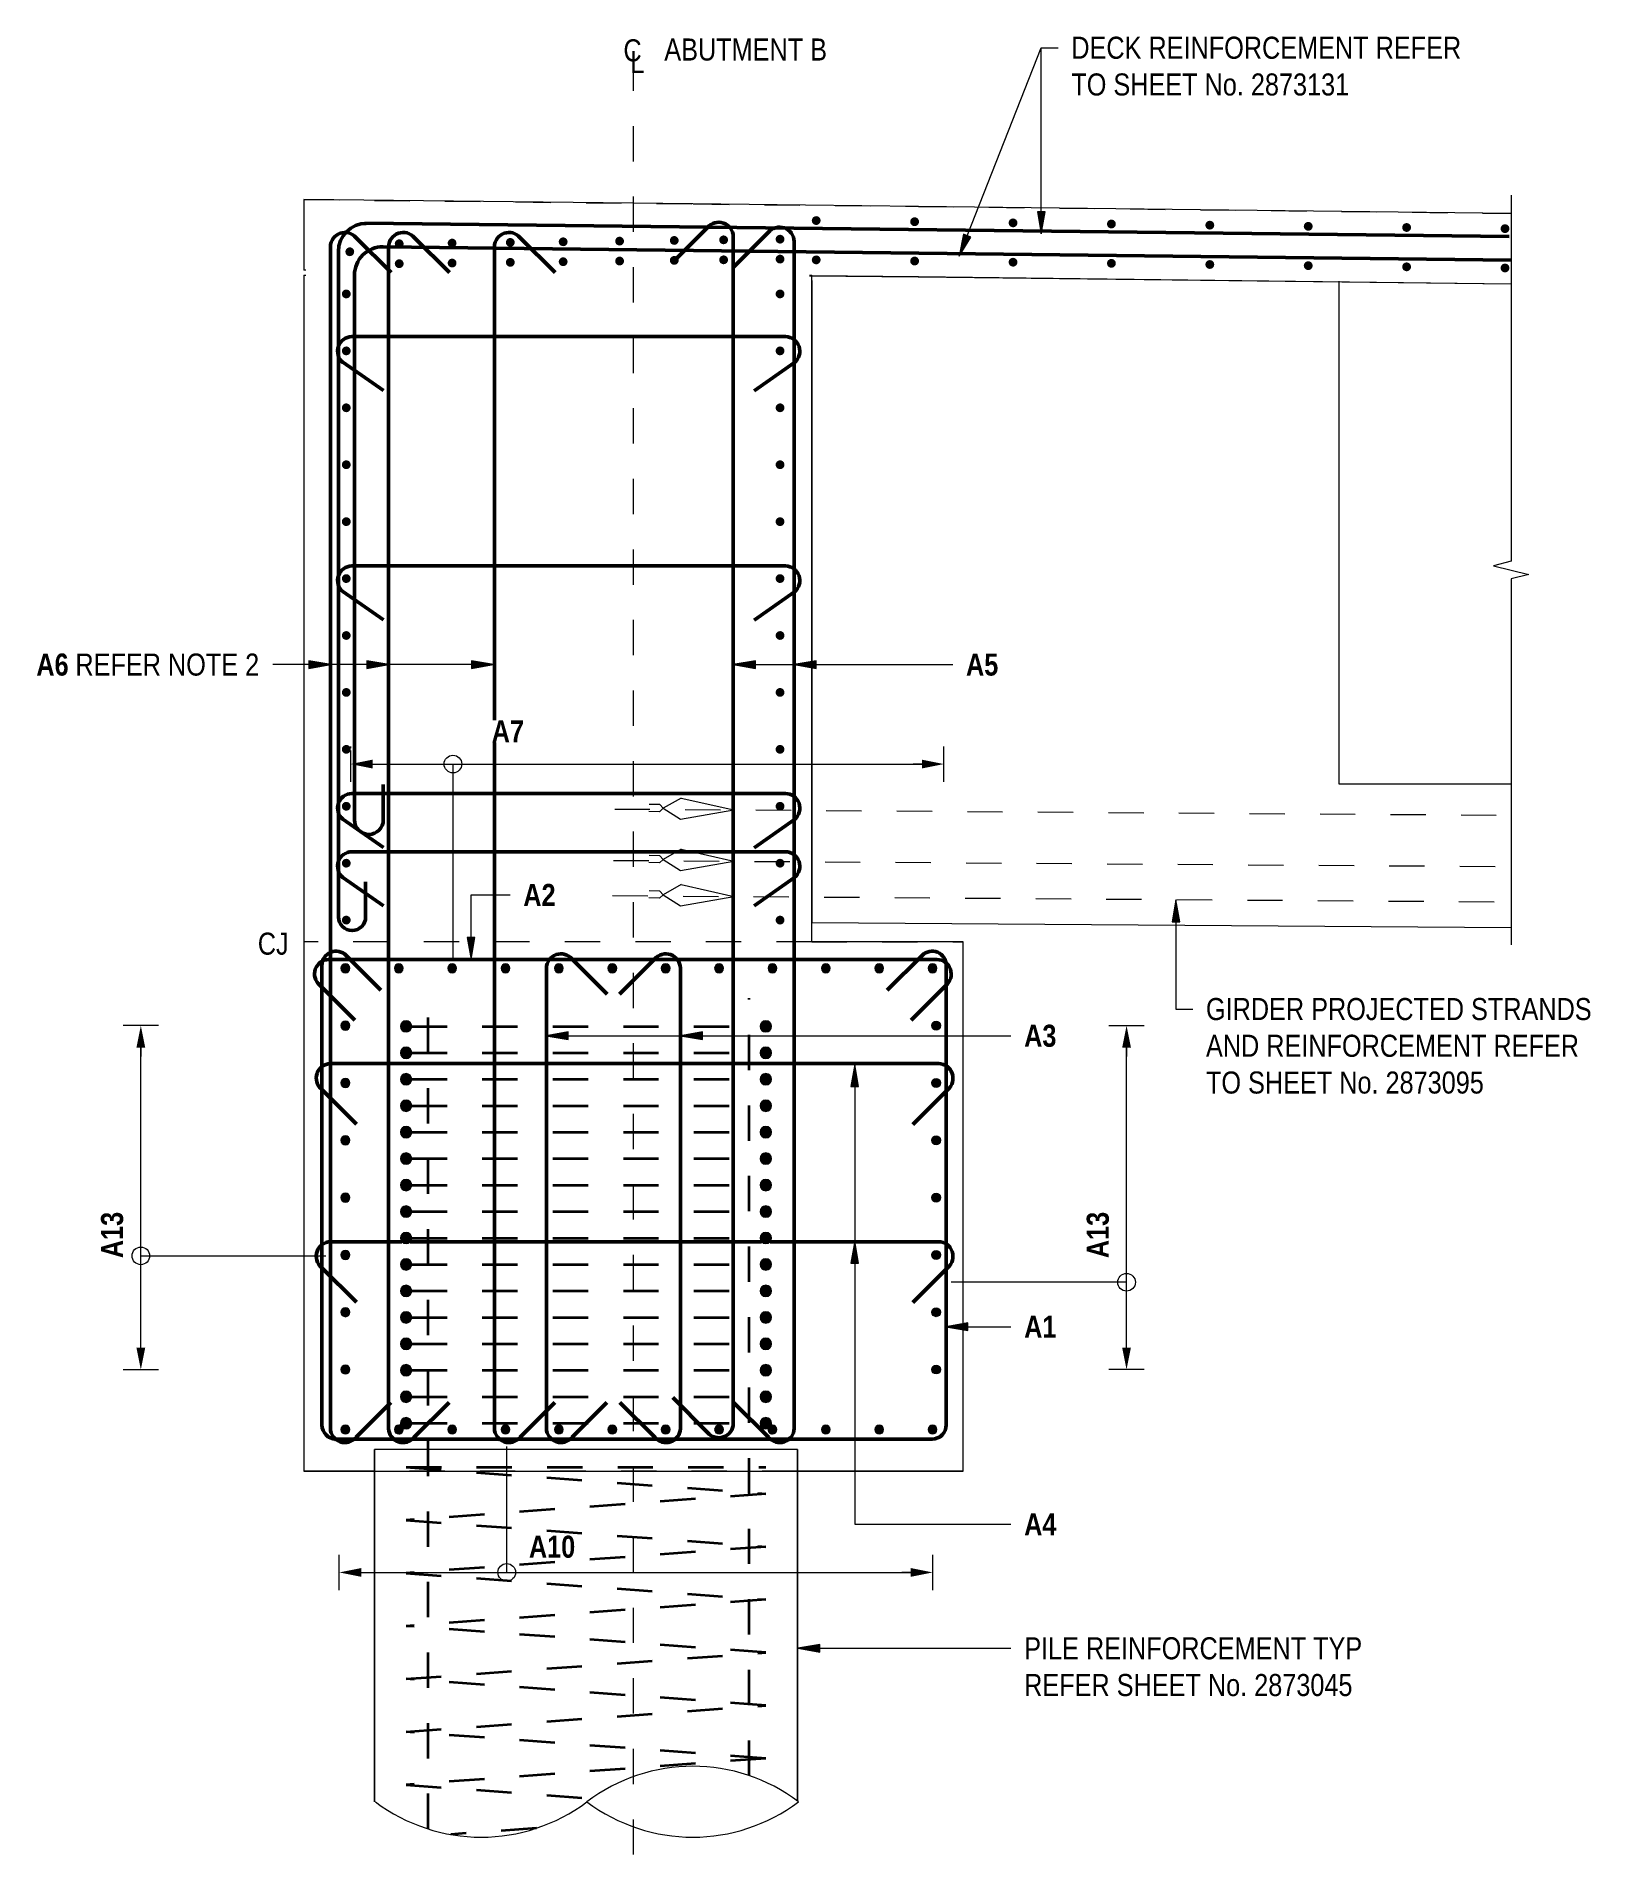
# Model space of a CAD drawing. Header units: metres. Extents: x -546.8 to -533.5, y 1.4 to 22.4.
# Drawn here: x -546.81 to -542.4, y 17.27 to 22.42 of the extents above; entities that cross this region are included whole.
import ezdxf

# ---------------------------------------------------------------- set-up
doc = ezdxf.new("R2010")
doc.units = ezdxf.units.M
for name, pattern in [('JacobsCenter', [0.015, 0.009, -0.0015, 0.003, -0.0015]), ('JacobsDash', [0.0045, 0.003, -0.0015]), ('JacobsGridLine', [0.0145, 0.01, -0.001, 0.0025, -0.001])]:
    doc.linetypes.add(name, pattern=pattern)
for name, color, linetype, lineweight in [('A-ANNO-NOTE', 7, 'Continuous', 9), ('A-DETL', 7, 'Continuous', 13), ('A-DETL-GENF', 7, 'Continuous', 9), ('A-FLOR', 7, 'Continuous', 50), ('A-FLOR-HDLN', 7, 'JacobsDash', 18), ('A-FLOR-PATT', 7, 'Continuous', 50), ('G-ANNO-TEXT', 7, 'Continuous', 9), ('S-BEAM', 7, 'Continuous', 50), ('S-BEAM-HDLN', 7, 'JacobsDash', 18), ('S-FNDN', 7, 'Continuous', 50), ('S-FNDN-HDLN', 7, 'JacobsDash', 18), ('S-GRID', 7, 'Continuous', 9)]:
    doc.layers.add(name, color=color, linetype=linetype, lineweight=lineweight)
doc.styles.add('Arial Narrow', font='ARIALN.TTF', dxfattribs={"height": 0.0625})
doc.styles.add('Arial Narrow_B', font='ARIALNB.TTF', dxfattribs={"height": 0.0625})

msp = doc.modelspace()

# ---------------------------------------------------------------- texts
at = {"layer": 'A-ANNO-NOTE', "insert": (-545.0315, 22.4172), "char_height": 0.0625, "attachment_point": 1, "style": 'Arial Narrow', "bg_fill": 3, "box_fill_scale": 1, "bg_fill_color": 256, "bg_fill_true_color": 13158600, "bg_fill_transparency": 0}
msp.add_mtext('ABUTMENT B', dxfattribs=at)
at = {"layer": 'G-ANNO-TEXT', "char_height": 0.0625, "attachment_point": 1, "bg_fill": 3, "box_fill_scale": 1, "bg_fill_color": 256, "bg_fill_transparency": 0}
for s, insert, style in [('DECK REINFORCEMENT REFER ', (-543.8774, 22.4223), 'Arial Narrow'), ('TO SHEET No. 2873131', (-543.8774, 22.3181), 'Arial Narrow'), ('A6 ', (-546.8121, 20.6737), 'Arial Narrow_B'), ('A5', (-544.176, 20.6737), 'Arial Narrow_B'), ('CJ', (-546.1841, 19.8826), 'Arial Narrow'), ('GIRDER PROJECTED STRANDS', (-543.4956, 19.6972), 'Arial Narrow'), ('AND REINFORCEMENT REFER ', (-543.4956, 19.5931), 'Arial Narrow'), ('TO SHEET No. 2873095', (-543.4956, 19.4889), 'Arial Narrow'), ('A4', (-544.0111, 18.2366), 'Arial Narrow_B'), ('PILE REINFORCEMENT TYP', (-544.0111, 17.8851), 'Arial Narrow'), ('REFER SHEET No. 2873045', (-544.0111, 17.781), 'Arial Narrow')]:
    msp.add_mtext(s, dxfattribs=dict(at, insert=insert, style=style))

# ---------------------------------------------------------------- blocks, each defined once
blk = doc.blocks.new('01_SFO_FRP_Pile_CastInPlace_CS_BR08 - CAST-IN-PLACE PILE - 1200-8642276-DRG-2873076 - SECTION 1')
at = {"layer": 'S-FNDN', "lineweight": 13}
for p, q in [((-544.6539, 18.4169), (-545.8533, 18.4169)), ((-545.8533, 18.4169), (-545.8533, 17.4189)), ((-544.6539, 17.4211), (-544.6539, 18.4169)), ((-545.8535, 17.4189), (-545.8535, 18.3562)), ((-544.6537, 18.3562), (-544.6537, 17.421))]:
    blk.add_line(p, q, dxfattribs=at)
at = {"layer": 'S-FNDN-HDLN', "lineweight": 13}
for p, q in [((-545.8535, 18.3562), (-545.8535, 18.4169)), ((-545.8535, 18.4169), (-545.8533, 18.4169)), ((-544.6539, 18.4169), (-544.6537, 18.4169)), ((-544.6537, 18.4169), (-544.6537, 18.3562))]:
    blk.add_line(p, q, dxfattribs=at)
blk = doc.blocks.new('BREAK LINE - INPUT VIEW SCALE_R13 - Std Break-7577790-DRG-2873076 - SECTION 1')
at = {"layer": 'A-DETL-GENF'}
for p, q in [((-542.6299, 21.9727), (-542.6299, 20.9352)), ((-542.6299, 20.9352), (-542.6799, 20.9227)), ((-542.6799, 20.9227), (-542.5799, 20.8977)), ((-542.5799, 20.8977), (-542.6299, 20.8852)), ((-542.6299, 20.8852), (-542.6299, 19.8477))]:
    blk.add_line(p, q, dxfattribs=at)
blk = doc.blocks.new('B_Det_Reinf_Bar Section_2D_Grey - Reo Dot_Scale 25_Section-6572820-DRG-2873076 - SECTION 1')
at = {"layer": 'A-DETL-GENF', "true_color": 0xafafaf}
blk.add_hatch(color=253, dxfattribs=at).paths.add_polyline_path([(-544.7033, 21.8358), (-544.699, 21.8366), (-544.697, 21.8375), (-544.6944, 21.8394), (-544.6925, 21.842), (-544.6912, 21.845), (-544.6908, 21.8483), (-544.6912, 21.8515), (-544.6925, 21.8545), (-544.6944, 21.8571), (-544.697, 21.8591), (-544.7, 21.8604), (-544.7033, 21.8608), (-544.7065, 21.8604), (-544.7095, 21.8591), (-544.7121, 21.8571), (-544.7141, 21.8545), (-544.7154, 21.8515), (-544.7158, 21.8483), (-544.7152, 21.8448), (-544.7141, 21.842), (-544.7121, 21.8394), (-544.7095, 21.8375), (-544.7065, 21.8362)])
blk = doc.blocks.new('Reinforcement-TIE BAR 135_ - Lig-6673694-DRG-2873076 - SECTION 1')
at = {"layer": 'A-DETL-GENF', "lineweight": 50}
for p, q in [((-544.2583, 19.8064), (-545.9833, 19.8064)), ((-546.0084, 19.7336), (-545.9094, 19.6346)), ((-544.2328, 19.7331), (-544.3318, 19.6341))]:
    blk.add_line(p, q, dxfattribs=at)
for centre, radius, start, end in [((-545.9822, 19.7653), 0.0411, 91.4367, 230.5003), ((-544.2593, 19.765), 0.0414, 309.7212, 88.5979)]:
    blk.add_arc(centre, radius, start, end, dxfattribs=at)
blk = doc.blocks.new('Repeating Detail - Reo Dot_Scale 25_Section-1695670-DRG-2873076 - SECTION 1')
at = {"layer": 'A-DETL-GENF'}
for points in [[(-545.9358, 19.7689), (-545.9325, 19.7693), (-545.9295, 19.7706), (-545.9269, 19.7726), (-545.925, 19.7752), (-545.9237, 19.7782), (-545.9233, 19.7814), (-545.9237, 19.7847), (-545.925, 19.7877), (-545.9269, 19.7903), (-545.9295, 19.7922), (-545.9325, 19.7935), (-545.9358, 19.7939), (-545.939, 19.7935), (-545.942, 19.7922), (-545.9446, 19.7903), (-545.9466, 19.7877), (-545.9479, 19.7847), (-545.9483, 19.7814), (-545.9479, 19.7782), (-545.9466, 19.7752), (-545.9446, 19.7726), (-545.942, 19.7706), (-545.939, 19.7693)], [(-545.7844, 19.7689), (-545.7812, 19.7693), (-545.7782, 19.7706), (-545.7756, 19.7726), (-545.7736, 19.7752), (-545.7723, 19.7782), (-545.7719, 19.7814), (-545.7723, 19.7847), (-545.7736, 19.7877), (-545.7756, 19.7903), (-545.7782, 19.7922), (-545.7812, 19.7935), (-545.7844, 19.7939), (-545.7877, 19.7935), (-545.7907, 19.7922), (-545.7933, 19.7903), (-545.7952, 19.7877), (-545.7965, 19.7847), (-545.7969, 19.7814), (-545.7965, 19.7782), (-545.7952, 19.7752), (-545.7933, 19.7726), (-545.7907, 19.7706), (-545.7877, 19.7693)], [(-545.6331, 19.7689), (-545.6298, 19.7693), (-545.6268, 19.7706), (-545.6242, 19.7726), (-545.6222, 19.7752), (-545.621, 19.7782), (-545.6206, 19.7814), (-545.621, 19.7847), (-545.6222, 19.7877), (-545.6242, 19.7903), (-545.6268, 19.7922), (-545.6298, 19.7935), (-545.6331, 19.7939), (-545.6363, 19.7935), (-545.6393, 19.7922), (-545.6419, 19.7903), (-545.6439, 19.7877), (-545.6451, 19.7847), (-545.6456, 19.7814), (-545.6451, 19.7782), (-545.6439, 19.7752), (-545.6419, 19.7726), (-545.6393, 19.7706), (-545.6363, 19.7693)], [(-545.4817, 19.7689), (-545.4785, 19.7693), (-545.4754, 19.7706), (-545.4729, 19.7726), (-545.4709, 19.7752), (-545.4696, 19.7782), (-545.4692, 19.7814), (-545.4696, 19.7847), (-545.4709, 19.7877), (-545.4729, 19.7903), (-545.4754, 19.7922), (-545.4785, 19.7935), (-545.4817, 19.7939), (-545.4849, 19.7935), (-545.4879, 19.7922), (-545.4905, 19.7903), (-545.4925, 19.7877), (-545.4938, 19.7847), (-545.4942, 19.7814), (-545.4938, 19.7782), (-545.4925, 19.7752), (-545.4905, 19.7726), (-545.4879, 19.7706), (-545.4849, 19.7693)], [(-545.3303, 19.7689), (-545.3271, 19.7693), (-545.3241, 19.7706), (-545.3215, 19.7726), (-545.3195, 19.7752), (-545.3183, 19.7782), (-545.3178, 19.7814), (-545.3183, 19.7847), (-545.3195, 19.7877), (-545.3215, 19.7903), (-545.3241, 19.7922), (-545.3271, 19.7935), (-545.3303, 19.7939), (-545.3336, 19.7935), (-545.3366, 19.7922), (-545.3392, 19.7903), (-545.3412, 19.7877), (-545.3424, 19.7847), (-545.3428, 19.7814), (-545.3424, 19.7782), (-545.3412, 19.7752), (-545.3392, 19.7726), (-545.3366, 19.7706), (-545.3336, 19.7693)], [(-545.179, 19.7689), (-545.1757, 19.7693), (-545.1727, 19.7706), (-545.1701, 19.7726), (-545.1681, 19.7752), (-545.1669, 19.7782), (-545.1665, 19.7814), (-545.1669, 19.7847), (-545.1681, 19.7877), (-545.1701, 19.7903), (-545.1727, 19.7922), (-545.1757, 19.7935), (-545.179, 19.7939), (-545.1822, 19.7935), (-545.1852, 19.7922), (-545.1878, 19.7903), (-545.1898, 19.7877), (-545.191, 19.7847), (-545.1915, 19.7814), (-545.191, 19.7782), (-545.1898, 19.7752), (-545.1878, 19.7726), (-545.1852, 19.7706), (-545.1822, 19.7693)], [(-545.0276, 19.7689), (-545.0244, 19.7693), (-545.0213, 19.7706), (-545.0188, 19.7726), (-545.0168, 19.7752), (-545.0155, 19.7782), (-545.0151, 19.7814), (-545.0155, 19.7847), (-545.0168, 19.7877), (-545.0188, 19.7903), (-545.0213, 19.7922), (-545.0244, 19.7935), (-545.0276, 19.7939), (-545.0308, 19.7935), (-545.0338, 19.7922), (-545.0364, 19.7903), (-545.0384, 19.7877), (-545.0397, 19.7847), (-545.0401, 19.7814), (-545.0397, 19.7782), (-545.0384, 19.7752), (-545.0364, 19.7726), (-545.0338, 19.7706), (-545.0308, 19.7693)], [(-544.8762, 19.7689), (-544.873, 19.7693), (-544.87, 19.7706), (-544.8674, 19.7726), (-544.8654, 19.7752), (-544.8642, 19.7782), (-544.8637, 19.7814), (-544.8642, 19.7847), (-544.8654, 19.7877), (-544.8674, 19.7903), (-544.87, 19.7922), (-544.873, 19.7935), (-544.8762, 19.7939), (-544.8795, 19.7935), (-544.8825, 19.7922), (-544.8851, 19.7903), (-544.8871, 19.7877), (-544.8883, 19.7847), (-544.8887, 19.7814), (-544.8883, 19.7782), (-544.8871, 19.7752), (-544.8851, 19.7726), (-544.8825, 19.7706), (-544.8795, 19.7693)], [(-544.7249, 19.7689), (-544.7216, 19.7693), (-544.7186, 19.7706), (-544.716, 19.7726), (-544.714, 19.7752), (-544.7128, 19.7782), (-544.7124, 19.7814), (-544.7128, 19.7847), (-544.714, 19.7877), (-544.716, 19.7903), (-544.7186, 19.7922), (-544.7216, 19.7935), (-544.7249, 19.7939), (-544.7281, 19.7935), (-544.7311, 19.7922), (-544.7337, 19.7903), (-544.7357, 19.7877), (-544.7369, 19.7847), (-544.7374, 19.7814), (-544.7369, 19.7782), (-544.7357, 19.7752), (-544.7337, 19.7726), (-544.7311, 19.7706), (-544.7281, 19.7693)], [(-544.5735, 19.7689), (-544.5703, 19.7693), (-544.5673, 19.7706), (-544.5647, 19.7726), (-544.5627, 19.7752), (-544.5614, 19.7782), (-544.561, 19.7814), (-544.5614, 19.7847), (-544.5627, 19.7877), (-544.5647, 19.7903), (-544.5673, 19.7922), (-544.5703, 19.7935), (-544.5735, 19.7939), (-544.5767, 19.7935), (-544.5798, 19.7922), (-544.5823, 19.7903), (-544.5843, 19.7877), (-544.5856, 19.7847), (-544.586, 19.7814), (-544.5856, 19.7782), (-544.5843, 19.7752), (-544.5823, 19.7726), (-544.5798, 19.7706), (-544.5767, 19.7693)], [(-544.4221, 19.7689), (-544.4189, 19.7693), (-544.4159, 19.7706), (-544.4133, 19.7726), (-544.4113, 19.7752), (-544.4101, 19.7782), (-544.4096, 19.7814), (-544.4101, 19.7847), (-544.4113, 19.7877), (-544.4133, 19.7903), (-544.4159, 19.7922), (-544.4189, 19.7935), (-544.4221, 19.7939), (-544.4254, 19.7935), (-544.4284, 19.7922), (-544.431, 19.7903), (-544.433, 19.7877), (-544.4342, 19.7847), (-544.4346, 19.7814), (-544.4342, 19.7782), (-544.433, 19.7752), (-544.431, 19.7726), (-544.4284, 19.7706), (-544.4254, 19.7693)], [(-544.2708, 19.7689), (-544.2675, 19.7693), (-544.2645, 19.7706), (-544.2619, 19.7726), (-544.26, 19.7752), (-544.2587, 19.7782), (-544.2583, 19.7814), (-544.2587, 19.7847), (-544.26, 19.7877), (-544.2619, 19.7903), (-544.2645, 19.7922), (-544.2675, 19.7935), (-544.2708, 19.7939), (-544.274, 19.7935), (-544.277, 19.7922), (-544.2796, 19.7903), (-544.2816, 19.7877), (-544.2829, 19.7847), (-544.2833, 19.7814), (-544.2829, 19.7782), (-544.2816, 19.7752), (-544.2796, 19.7726), (-544.277, 19.7706), (-544.274, 19.7693)]]:
    blk.add_hatch(color=256, dxfattribs=at).paths.add_polyline_path(points)
for centre, start, end in [((-545.9358, 19.7814), 90, 270), ((-545.9358, 19.7814), 270, 90), ((-545.7844, 19.7814), 90, 270), ((-545.7844, 19.7814), 270, 90), ((-545.6331, 19.7814), 90, 270), ((-545.6331, 19.7814), 270, 90), ((-545.4817, 19.7814), 90, 270), ((-545.4817, 19.7814), 270, 90), ((-545.3303, 19.7814), 90, 270), ((-545.3303, 19.7814), 270, 90), ((-545.179, 19.7814), 90, 270), ((-545.179, 19.7814), 270, 90), ((-545.0276, 19.7814), 90, 270), ((-545.0276, 19.7814), 270, 90), ((-544.8762, 19.7814), 90, 270), ((-544.8762, 19.7814), 270, 90), ((-544.7249, 19.7814), 90, 270), ((-544.7249, 19.7814), 270, 90), ((-544.5735, 19.7814), 90, 270), ((-544.5735, 19.7814), 270, 90), ((-544.4221, 19.7814), 90, 270), ((-544.4221, 19.7814), 270, 90), ((-544.2708, 19.7814), 90, 270), ((-544.2708, 19.7814), 270, 90)]:
    blk.add_arc(centre, 0.0125, start, end, dxfattribs=at)
blk = doc.blocks.new('Repeating Detail - Reo Dot_Scale 25_Section-V1-DRG-2873076 - SECTION 1')
at = {"layer": 'A-DETL-GENF'}
for points in [[(-545.9358, 18.4614), (-545.9325, 18.4618), (-545.9295, 18.4631), (-545.9269, 18.4651), (-545.925, 18.4677), (-545.9237, 18.4707), (-545.9233, 18.4739), (-545.9237, 18.4772), (-545.925, 18.4802), (-545.9269, 18.4828), (-545.9295, 18.4847), (-545.9325, 18.486), (-545.9358, 18.4864), (-545.939, 18.486), (-545.942, 18.4847), (-545.9446, 18.4828), (-545.9466, 18.4802), (-545.9479, 18.4772), (-545.9483, 18.4739), (-545.9479, 18.4707), (-545.9466, 18.4677), (-545.9446, 18.4651), (-545.942, 18.4631), (-545.939, 18.4618)], [(-545.7844, 18.4614), (-545.7812, 18.4618), (-545.7782, 18.4631), (-545.7756, 18.4651), (-545.7736, 18.4677), (-545.7723, 18.4707), (-545.7719, 18.4739), (-545.7723, 18.4772), (-545.7732, 18.4793), (-545.7749, 18.4806), (-545.7782, 18.4847), (-545.7812, 18.486), (-545.7844, 18.4864), (-545.7885, 18.4856), (-545.7907, 18.4847), (-545.7933, 18.4828), (-545.7952, 18.4802), (-545.7965, 18.4772), (-545.7969, 18.4739), (-545.7965, 18.4707), (-545.7952, 18.4677), (-545.7933, 18.4651), (-545.7907, 18.4631), (-545.7877, 18.4618)], [(-545.6331, 18.4614), (-545.6298, 18.4618), (-545.6268, 18.4631), (-545.6242, 18.4651), (-545.6222, 18.4677), (-545.621, 18.4707), (-545.6206, 18.4739), (-545.621, 18.4772), (-545.6222, 18.4802), (-545.6242, 18.4828), (-545.6268, 18.4847), (-545.6298, 18.486), (-545.6331, 18.4864), (-545.6363, 18.486), (-545.6393, 18.4847), (-545.6419, 18.4828), (-545.6439, 18.4802), (-545.6451, 18.4772), (-545.6456, 18.4739), (-545.6451, 18.4707), (-545.6439, 18.4677), (-545.6419, 18.4651), (-545.6393, 18.4631), (-545.6363, 18.4618)], [(-545.4817, 18.4614), (-545.4785, 18.4618), (-545.4754, 18.4631), (-545.4729, 18.4651), (-545.4709, 18.4677), (-545.4696, 18.4707), (-545.4692, 18.4739), (-545.4696, 18.4772), (-545.4709, 18.4802), (-545.4729, 18.4828), (-545.4754, 18.4847), (-545.4785, 18.486), (-545.4817, 18.4864), (-545.4849, 18.486), (-545.4879, 18.4847), (-545.4905, 18.4828), (-545.4925, 18.4802), (-545.4938, 18.4772), (-545.4942, 18.4739), (-545.4938, 18.4707), (-545.4925, 18.4677), (-545.4905, 18.4651), (-545.4879, 18.4631), (-545.4849, 18.4618)], [(-545.3303, 18.4614), (-545.3271, 18.4618), (-545.3241, 18.4631), (-545.3215, 18.4651), (-545.3195, 18.4677), (-545.3183, 18.4707), (-545.3178, 18.4739), (-545.3183, 18.4772), (-545.3195, 18.4802), (-545.3215, 18.4828), (-545.3241, 18.4847), (-545.3271, 18.486), (-545.3303, 18.4864), (-545.3336, 18.486), (-545.3366, 18.4847), (-545.3392, 18.4828), (-545.3412, 18.4802), (-545.3424, 18.4772), (-545.3428, 18.4739), (-545.3424, 18.4707), (-545.3412, 18.4677), (-545.3392, 18.4651), (-545.3366, 18.4631), (-545.3336, 18.4618)], [(-545.179, 18.4614), (-545.1757, 18.4618), (-545.1727, 18.4631), (-545.1701, 18.4651), (-545.1681, 18.4677), (-545.1669, 18.4707), (-545.1665, 18.4739), (-545.1669, 18.4772), (-545.1681, 18.4802), (-545.1701, 18.4828), (-545.1727, 18.4847), (-545.1757, 18.486), (-545.179, 18.4864), (-545.1822, 18.486), (-545.1852, 18.4847), (-545.1878, 18.4828), (-545.1898, 18.4802), (-545.191, 18.4772), (-545.1915, 18.4739), (-545.191, 18.4707), (-545.1898, 18.4677), (-545.1878, 18.4651), (-545.1852, 18.4631), (-545.1822, 18.4618)], [(-545.0276, 18.4614), (-545.0244, 18.4618), (-545.0213, 18.4631), (-545.0188, 18.4651), (-545.0168, 18.4677), (-545.0155, 18.4707), (-545.0151, 18.4739), (-545.0155, 18.4772), (-545.0168, 18.4802), (-545.0188, 18.4828), (-545.0213, 18.4847), (-545.0244, 18.486), (-545.0276, 18.4864), (-545.0308, 18.486), (-545.0338, 18.4847), (-545.0364, 18.4828), (-545.0384, 18.4802), (-545.0397, 18.4772), (-545.0401, 18.4739), (-545.0397, 18.4707), (-545.0384, 18.4677), (-545.0364, 18.4651), (-545.0338, 18.4631), (-545.0308, 18.4618)], [(-544.8762, 18.4614), (-544.873, 18.4618), (-544.87, 18.4631), (-544.8674, 18.4651), (-544.8654, 18.4677), (-544.8642, 18.4707), (-544.8637, 18.4739), (-544.8642, 18.4772), (-544.8654, 18.4802), (-544.8674, 18.4828), (-544.87, 18.4847), (-544.873, 18.486), (-544.8762, 18.4864), (-544.8795, 18.486), (-544.8825, 18.4847), (-544.8851, 18.4828), (-544.8871, 18.4802), (-544.8883, 18.4772), (-544.8887, 18.4739), (-544.8883, 18.4707), (-544.8871, 18.4677), (-544.8851, 18.4651), (-544.8825, 18.4631), (-544.8795, 18.4618)], [(-544.7249, 18.4614), (-544.7216, 18.4618), (-544.7186, 18.4631), (-544.716, 18.4651), (-544.714, 18.4677), (-544.7128, 18.4707), (-544.7124, 18.4739), (-544.7128, 18.4772), (-544.714, 18.4802), (-544.716, 18.4828), (-544.7186, 18.4847), (-544.7216, 18.486), (-544.7249, 18.4864), (-544.7291, 18.4856), (-544.7298, 18.4839), (-544.7323, 18.4806), (-544.7363, 18.4778), (-544.7368, 18.4776), (-544.737, 18.4765), (-544.7374, 18.4739), (-544.7369, 18.4707), (-544.7353, 18.4672), (-544.7337, 18.4651), (-544.7311, 18.4631), (-544.7281, 18.4618)], [(-544.5735, 18.4614), (-544.5703, 18.4618), (-544.5673, 18.4631), (-544.5647, 18.4651), (-544.5627, 18.4677), (-544.5614, 18.4707), (-544.561, 18.4739), (-544.5614, 18.4772), (-544.5627, 18.4802), (-544.5647, 18.4828), (-544.5673, 18.4847), (-544.5703, 18.486), (-544.5735, 18.4864), (-544.5767, 18.486), (-544.5798, 18.4847), (-544.5823, 18.4828), (-544.5843, 18.4802), (-544.5856, 18.4772), (-544.586, 18.4739), (-544.5856, 18.4707), (-544.5843, 18.4677), (-544.5823, 18.4651), (-544.5798, 18.4631), (-544.5767, 18.4618)], [(-544.4221, 18.4614), (-544.4189, 18.4618), (-544.4159, 18.4631), (-544.4133, 18.4651), (-544.4113, 18.4677), (-544.4101, 18.4707), (-544.4096, 18.4739), (-544.4101, 18.4772), (-544.4113, 18.4802), (-544.4133, 18.4828), (-544.4159, 18.4847), (-544.4189, 18.486), (-544.4221, 18.4864), (-544.4254, 18.486), (-544.4284, 18.4847), (-544.431, 18.4828), (-544.433, 18.4802), (-544.4342, 18.4772), (-544.4346, 18.4739), (-544.4342, 18.4707), (-544.433, 18.4677), (-544.431, 18.4651), (-544.4284, 18.4631), (-544.4254, 18.4618)], [(-544.2708, 18.4614), (-544.2675, 18.4618), (-544.2645, 18.4631), (-544.2619, 18.4651), (-544.26, 18.4677), (-544.2587, 18.4707), (-544.2583, 18.4739), (-544.2587, 18.4772), (-544.26, 18.4802), (-544.2619, 18.4828), (-544.2645, 18.4847), (-544.2675, 18.486), (-544.2708, 18.4864), (-544.274, 18.486), (-544.277, 18.4847), (-544.2796, 18.4828), (-544.2816, 18.4802), (-544.2829, 18.4772), (-544.2833, 18.4739), (-544.2829, 18.4707), (-544.2816, 18.4677), (-544.2796, 18.4651), (-544.277, 18.4631), (-544.274, 18.4618)]]:
    blk.add_hatch(color=256, dxfattribs=at).paths.add_polyline_path(points)
for centre, start, end in [((-545.9358, 18.4739), 90, 270), ((-545.9358, 18.4739), 270, 90), ((-545.7844, 18.4739), 90, 270), ((-545.7844, 18.4739), 57.0655, 90), ((-545.7844, 18.4739), 270, 25.6449), ((-545.6331, 18.4739), 90, 270), ((-545.6331, 18.4739), 270, 90), ((-545.4817, 18.4739), 90, 270), ((-545.4817, 18.4739), 270, 90), ((-545.3303, 18.4739), 90, 270), ((-545.3303, 18.4739), 270, 90), ((-545.179, 18.4739), 90, 270), ((-545.179, 18.4739), 270, 90), ((-545.0276, 18.4739), 90, 270), ((-545.0276, 18.4739), 270, 90), ((-544.8762, 18.4739), 90, 270), ((-544.8762, 18.4739), 270, 90), ((-544.7249, 18.4739), 162.8457, 270), ((-544.7249, 18.4739), 90, 109.8023), ((-544.7249, 18.4739), 270, 90), ((-544.5735, 18.4739), 90, 270), ((-544.5735, 18.4739), 270, 90), ((-544.4221, 18.4739), 90, 270), ((-544.4221, 18.4739), 270, 90), ((-544.2708, 18.4739), 90, 270), ((-544.2708, 18.4739), 270, 90)]:
    blk.add_arc(centre, 0.0125, start, end, dxfattribs=at)
blk = doc.blocks.new('Repeating Detail - Reo Dot_Scale 25_Section-V2-DRG-2873076 - SECTION 1')
at = {"layer": 'A-DETL-GENF'}
for points in [[(-545.9358, 19.6064), (-545.9325, 19.6068), (-545.9295, 19.6081), (-545.9269, 19.6101), (-545.925, 19.6127), (-545.9237, 19.6157), (-545.9233, 19.6189), (-545.9237, 19.6222), (-545.925, 19.6252), (-545.9269, 19.6278), (-545.9295, 19.6297), (-545.9325, 19.631), (-545.9358, 19.6314), (-545.939, 19.631), (-545.942, 19.6297), (-545.9446, 19.6278), (-545.9466, 19.6252), (-545.9479, 19.6222), (-545.9483, 19.6189), (-545.9479, 19.6157), (-545.9466, 19.6127), (-545.9446, 19.6101), (-545.942, 19.6081), (-545.939, 19.6068)], [(-545.9358, 19.4439), (-545.9325, 19.4443), (-545.9295, 19.4456), (-545.9269, 19.4476), (-545.925, 19.4502), (-545.9237, 19.4532), (-545.9233, 19.4564), (-545.9237, 19.4597), (-545.925, 19.4627), (-545.9269, 19.4653), (-545.9295, 19.4672), (-545.9325, 19.4685), (-545.9358, 19.4689), (-545.939, 19.4685), (-545.942, 19.4672), (-545.9446, 19.4653), (-545.9466, 19.4627), (-545.9479, 19.4597), (-545.9483, 19.4564), (-545.9479, 19.4532), (-545.9466, 19.4502), (-545.9446, 19.4476), (-545.942, 19.4456), (-545.939, 19.4443)], [(-545.9358, 19.2814), (-545.9325, 19.2818), (-545.9295, 19.2831), (-545.9269, 19.2851), (-545.925, 19.2877), (-545.9237, 19.2907), (-545.9233, 19.2939), (-545.9237, 19.2972), (-545.925, 19.3002), (-545.9269, 19.3028), (-545.9295, 19.3047), (-545.9325, 19.306), (-545.9358, 19.3064), (-545.939, 19.306), (-545.942, 19.3047), (-545.9446, 19.3028), (-545.9466, 19.3002), (-545.9479, 19.2972), (-545.9483, 19.2939), (-545.9479, 19.2907), (-545.9466, 19.2877), (-545.9446, 19.2851), (-545.942, 19.2831), (-545.939, 19.2818)], [(-545.9358, 19.1189), (-545.9325, 19.1193), (-545.9295, 19.1206), (-545.9269, 19.1226), (-545.925, 19.1252), (-545.9237, 19.1282), (-545.9233, 19.1314), (-545.9237, 19.1347), (-545.925, 19.1377), (-545.9269, 19.1403), (-545.9295, 19.1422), (-545.9325, 19.1435), (-545.9358, 19.1439), (-545.939, 19.1435), (-545.942, 19.1422), (-545.9446, 19.1403), (-545.9466, 19.1377), (-545.9479, 19.1347), (-545.9483, 19.1314), (-545.9479, 19.1282), (-545.9466, 19.1252), (-545.9446, 19.1226), (-545.942, 19.1206), (-545.939, 19.1193)], [(-545.9358, 18.9564), (-545.9325, 18.9568), (-545.9295, 18.9581), (-545.9269, 18.9601), (-545.925, 18.9627), (-545.9237, 18.9657), (-545.9233, 18.9689), (-545.9237, 18.9722), (-545.925, 18.9752), (-545.9269, 18.9778), (-545.9295, 18.9797), (-545.9325, 18.981), (-545.9358, 18.9814), (-545.939, 18.981), (-545.942, 18.9797), (-545.9446, 18.9778), (-545.9466, 18.9752), (-545.9479, 18.9722), (-545.9483, 18.9689), (-545.9479, 18.9657), (-545.9466, 18.9627), (-545.9446, 18.9601), (-545.942, 18.9581), (-545.939, 18.9568)], [(-545.9358, 18.7939), (-545.9325, 18.7943), (-545.9295, 18.7956), (-545.9269, 18.7976), (-545.925, 18.8002), (-545.9237, 18.8032), (-545.9233, 18.8064), (-545.9237, 18.8097), (-545.925, 18.8127), (-545.9269, 18.8153), (-545.9295, 18.8172), (-545.9325, 18.8185), (-545.9358, 18.8189), (-545.939, 18.8185), (-545.942, 18.8172), (-545.9446, 18.8153), (-545.9466, 18.8127), (-545.9479, 18.8097), (-545.9483, 18.8064), (-545.9479, 18.8032), (-545.9466, 18.8002), (-545.9446, 18.7976), (-545.942, 18.7956), (-545.939, 18.7943)], [(-545.9358, 18.6314), (-545.9325, 18.6318), (-545.9295, 18.6331), (-545.9269, 18.6351), (-545.925, 18.6377), (-545.9237, 18.6407), (-545.9233, 18.6439), (-545.9237, 18.6472), (-545.925, 18.6502), (-545.9269, 18.6528), (-545.9295, 18.6547), (-545.9325, 18.656), (-545.9358, 18.6564), (-545.939, 18.656), (-545.942, 18.6547), (-545.9446, 18.6528), (-545.9466, 18.6502), (-545.9479, 18.6472), (-545.9483, 18.6439), (-545.9479, 18.6407), (-545.9466, 18.6377), (-545.9446, 18.6351), (-545.942, 18.6331), (-545.939, 18.6318)]]:
    blk.add_hatch(color=256, dxfattribs=at).paths.add_polyline_path(points)
for centre, start, end in [((-545.9358, 19.6189), 0, 180), ((-545.9358, 19.6189), 180, 0), ((-545.9358, 19.4564), 0, 180), ((-545.9358, 19.4564), 180, 0), ((-545.9358, 19.2939), 0, 180), ((-545.9358, 19.2939), 180, 0), ((-545.9358, 19.1314), 0, 180), ((-545.9358, 19.1314), 180, 0), ((-545.9358, 18.9689), 0, 180), ((-545.9358, 18.9689), 180, 0), ((-545.9358, 18.8064), 0, 180), ((-545.9358, 18.8064), 180, 0), ((-545.9358, 18.6439), 0, 180), ((-545.9358, 18.6439), 180, 0)]:
    blk.add_arc(centre, 0.0125, start, end, dxfattribs=at)
blk = doc.blocks.new('Reinforcement-TIE BAR 135_ - Lig-6674803-DRG-2873076 - SECTION 1')
at = {"layer": 'A-DETL-GENF', "lineweight": 50}
for p, q in [((-545.2925, 19.8075), (-545.1935, 19.7085)), ((-545.3658, 19.782), (-545.3658, 18.477)), ((-545.293, 18.4519), (-545.194, 18.5509))]:
    blk.add_line(p, q, dxfattribs=at)
for centre, radius, start, end in [((-545.3244, 19.781), 0.0414, 39.7212, 178.5979), ((-545.3247, 18.478), 0.0411, 181.4367, 320.5003)]:
    blk.add_arc(centre, radius, start, end, dxfattribs=at)
blk = doc.blocks.new('Reinforcement-TIE BAR 135_ - Lig-6674867-DRG-2873076 - SECTION 1')
at = {"layer": 'A-DETL-GENF', "lineweight": 50}
for p, q in [((-545.0591, 19.8075), (-545.1581, 19.7085)), ((-544.9858, 19.782), (-544.9858, 18.477)), ((-545.0586, 18.4519), (-545.1576, 18.5509))]:
    blk.add_line(p, q, dxfattribs=at)
for centre, radius, start, end in [((-545.0272, 19.781), 0.0414, 1.4021, 140.2788), ((-545.0269, 18.478), 0.0411, 219.4997, 358.5633)]:
    blk.add_arc(centre, radius, start, end, dxfattribs=at)
blk = doc.blocks.new('Reinforcement-TIE BAR 135_ - Lig-6678212-DRG-2873076 - SECTION 1')
at = {"layer": 'A-DETL-GENF', "lineweight": 50}
for p, q in [((-545.9783, 21.827), (-545.9783, 18.477)), ((-545.905, 21.8525), (-545.806, 21.7535)), ((-545.9055, 18.4519), (-545.8065, 18.5509))]:
    blk.add_line(p, q, dxfattribs=at)
for centre, radius, start, end in [((-545.9369, 21.826), 0.0414, 39.7212, 178.5979), ((-545.9372, 18.478), 0.0411, 181.4367, 320.5003)]:
    blk.add_arc(centre, radius, start, end, dxfattribs=at)
blk = doc.blocks.new('Reinforcement-TIE BAR 135_ - Lig-6678485-DRG-2873076 - SECTION 1')
at = {"layer": 'A-DETL-GENF', "lineweight": 50}
for p, q in [((-544.7366, 21.8675), (-544.8356, 21.7685)), ((-544.6633, 21.842), (-544.6633, 18.477)), ((-544.7361, 18.4519), (-544.8351, 18.5509))]:
    blk.add_line(p, q, dxfattribs=at)
for centre, radius, start, end in [((-544.7047, 21.841), 0.0414, 1.4021, 140.2788), ((-544.7044, 18.478), 0.0411, 219.4997, 358.5633)]:
    blk.add_arc(centre, radius, start, end, dxfattribs=at)
blk = doc.blocks.new('T2DExtentArrowReinf_v1 - Extent-6676103-DRG-2873076 - SECTION 1')
at = {"layer": 'A-DETL-GENF'}
for p, q in [((-543.7308, 19.6189), (-543.7208, 19.6189)), ((-543.7208, 18.7064), (-543.7208, 19.5564)), ((-543.7208, 18.8914), (-544.2183, 18.8914)), ((-543.7108, 18.6439), (-543.7308, 18.6439))]:
    blk.add_line(p, q, dxfattribs=at)
blk = doc.blocks.new('T2DExtentArrowReinf_v1 - Extent-7548251-DRG-2873076 - SECTION 1')
at = {"layer": 'A-DETL-GENF'}
for p, q in [((-546.5058, 19.6189), (-546.5158, 19.6189)), ((-546.5158, 18.7064), (-546.5158, 19.5564)), ((-546.5158, 18.9663), (-545.991, 18.9663)), ((-546.5258, 18.6439), (-546.5058, 18.6439))]:
    blk.add_line(p, q, dxfattribs=at)
blk = doc.blocks.new('T2DExtentArrowReinf_v1 - Extent-6999695-DRG-2873076 - SECTION 1')
at = {"layer": 'A-DETL-GENF'}
for p, q in [((-545.4783, 18.0689), (-545.4783, 18.426)), ((-545.9533, 18.0589), (-545.9533, 18.0789)), ((-545.8908, 18.0689), (-544.3332, 18.0689)), ((-544.2707, 18.0789), (-544.2707, 18.0689))]:
    blk.add_line(p, q, dxfattribs=at)
blk = doc.blocks.new('T2DExtentArrowReinf_v1 - Extent-7549619-DRG-2873076 - SECTION 1')
at = {"layer": 'A-DETL-GENF'}
for p, q in [((-545.9212, 20.3704), (-545.9212, 20.3504)), ((-545.8587, 20.3604), (-544.3012, 20.3604)), ((-545.6308, 20.3604), (-545.6308, 19.8064)), ((-544.2387, 20.3504), (-544.2387, 20.3604))]:
    blk.add_line(p, q, dxfattribs=at)
blk = doc.blocks.new('Repeating Detail - Reo Dot_Scale 25_Section-6572820-DRG-2873076 - SECTION 1')
at = {"layer": 'A-DETL-GENF', "true_color": 0xafafaf}
for points in [[(-544.7033, 21.6805), (-544.699, 21.6814), (-544.697, 21.6822), (-544.6944, 21.6842), (-544.6925, 21.6868), (-544.6912, 21.6898), (-544.6908, 21.693), (-544.6912, 21.6963), (-544.6925, 21.6993), (-544.6944, 21.7019), (-544.697, 21.7038), (-544.7, 21.7051), (-544.7033, 21.7055), (-544.7065, 21.7051), (-544.7095, 21.7038), (-544.7121, 21.7019), (-544.7141, 21.6993), (-544.7154, 21.6963), (-544.7158, 21.693), (-544.7154, 21.6898), (-544.7141, 21.6868), (-544.7121, 21.6842), (-544.7095, 21.6822), (-544.7065, 21.6809)], [(-544.7033, 21.5192), (-544.699, 21.52), (-544.697, 21.5208), (-544.6944, 21.5228), (-544.6925, 21.5254), (-544.6912, 21.5284), (-544.6908, 21.5317), (-544.6912, 21.5349), (-544.6925, 21.5379), (-544.6944, 21.5405), (-544.697, 21.5425), (-544.7, 21.5437), (-544.7033, 21.5442), (-544.7065, 21.5437), (-544.7095, 21.5425), (-544.7121, 21.5405), (-544.7141, 21.5379), (-544.7154, 21.5349), (-544.7158, 21.5317), (-544.7154, 21.5284), (-544.7141, 21.5254), (-544.7121, 21.5228), (-544.7095, 21.5208), (-544.7065, 21.5196)], [(-544.7033, 21.3578), (-544.699, 21.3586), (-544.697, 21.3595), (-544.6944, 21.3615), (-544.6925, 21.364), (-544.6912, 21.3671), (-544.6908, 21.3703), (-544.6912, 21.3735), (-544.6925, 21.3765), (-544.6944, 21.3791), (-544.697, 21.3811), (-544.7, 21.3824), (-544.7033, 21.3828), (-544.7065, 21.3824), (-544.7095, 21.3811), (-544.7121, 21.3791), (-544.7141, 21.3765), (-544.7154, 21.3735), (-544.7158, 21.3703), (-544.7154, 21.3671), (-544.7141, 21.364), (-544.7121, 21.3615), (-544.7095, 21.3595), (-544.7065, 21.3582)], [(-544.7033, 21.1964), (-544.699, 21.1973), (-544.697, 21.1981), (-544.6944, 21.2001), (-544.6925, 21.2027), (-544.6912, 21.2057), (-544.6908, 21.2089), (-544.6912, 21.2122), (-544.6925, 21.2152), (-544.6944, 21.2178), (-544.697, 21.2198), (-544.7, 21.221), (-544.7033, 21.2214), (-544.7065, 21.221), (-544.7095, 21.2198), (-544.7121, 21.2178), (-544.7141, 21.2152), (-544.7154, 21.2122), (-544.7158, 21.2089), (-544.7154, 21.2057), (-544.7141, 21.2027), (-544.7121, 21.2001), (-544.7095, 21.1981), (-544.7065, 21.1969)], [(-544.7033, 21.0351), (-544.699, 21.0359), (-544.697, 21.0367), (-544.6944, 21.0387), (-544.6925, 21.0413), (-544.6912, 21.0443), (-544.6908, 21.0476), (-544.6912, 21.0508), (-544.6925, 21.0538), (-544.6944, 21.0564), (-544.697, 21.0584), (-544.7, 21.0596), (-544.7033, 21.0601), (-544.7065, 21.0596), (-544.7095, 21.0584), (-544.7121, 21.0564), (-544.7141, 21.0538), (-544.7154, 21.0508), (-544.7158, 21.0476), (-544.7154, 21.0443), (-544.7141, 21.0413), (-544.7121, 21.0387), (-544.7095, 21.0367), (-544.7065, 21.0355)], [(-544.7033, 20.8737), (-544.699, 20.8746), (-544.697, 20.8754), (-544.6944, 20.8774), (-544.6925, 20.88), (-544.6912, 20.883), (-544.6908, 20.8862), (-544.6912, 20.8894), (-544.6925, 20.8925), (-544.6944, 20.895), (-544.697, 20.897), (-544.7, 20.8983), (-544.7033, 20.8987), (-544.7065, 20.8983), (-544.7095, 20.897), (-544.7121, 20.895), (-544.7141, 20.8925), (-544.7154, 20.8894), (-544.7158, 20.8862), (-544.7154, 20.883), (-544.7141, 20.88), (-544.7121, 20.8774), (-544.7095, 20.8754), (-544.7065, 20.8741)], [(-544.7033, 20.7123), (-544.699, 20.7132), (-544.697, 20.714), (-544.6944, 20.716), (-544.6925, 20.7186), (-544.6912, 20.7216), (-544.6908, 20.7248), (-544.6912, 20.7281), (-544.6925, 20.7311), (-544.6944, 20.7337), (-544.697, 20.7357), (-544.7, 20.7369), (-544.7033, 20.7373), (-544.7065, 20.7369), (-544.7095, 20.7357), (-544.7121, 20.7337), (-544.7141, 20.7311), (-544.7154, 20.7281), (-544.7158, 20.7248), (-544.7154, 20.7216), (-544.7141, 20.7186), (-544.7121, 20.716), (-544.7095, 20.714), (-544.7065, 20.7128)], [(-544.7033, 20.551), (-544.699, 20.5518), (-544.697, 20.5526), (-544.6944, 20.5546), (-544.6925, 20.5572), (-544.6912, 20.5602), (-544.6908, 20.5635), (-544.6912, 20.5667), (-544.6925, 20.5697), (-544.6944, 20.5723), (-544.697, 20.5743), (-544.7, 20.5755), (-544.7033, 20.576), (-544.7065, 20.5755), (-544.7095, 20.5743), (-544.7122, 20.5722), (-544.7141, 20.5697), (-544.7154, 20.5667), (-544.7158, 20.5635), (-544.7154, 20.5602), (-544.7141, 20.5572), (-544.7121, 20.5546), (-544.7095, 20.5526), (-544.7065, 20.5514)], [(-544.7033, 20.3896), (-544.699, 20.3905), (-544.697, 20.3913), (-544.6944, 20.3933), (-544.6925, 20.3959), (-544.6912, 20.3989), (-544.6908, 20.4021), (-544.6912, 20.4053), (-544.6925, 20.4084), (-544.6944, 20.4109), (-544.697, 20.4129), (-544.7, 20.4142), (-544.7033, 20.4146), (-544.7065, 20.4142), (-544.7095, 20.4129), (-544.7121, 20.4109), (-544.7143, 20.408), (-544.7154, 20.4053), (-544.7158, 20.4021), (-544.7154, 20.3989), (-544.7141, 20.3959), (-544.7121, 20.3933), (-544.7095, 20.3913), (-544.7065, 20.39)], [(-544.7033, 20.2282), (-544.699, 20.2291), (-544.697, 20.2299), (-544.6944, 20.2319), (-544.6925, 20.2345), (-544.6912, 20.2375), (-544.6908, 20.2407), (-544.6912, 20.244), (-544.6925, 20.247), (-544.6944, 20.2496), (-544.697, 20.2516), (-544.7, 20.2528), (-544.7033, 20.2532), (-544.7065, 20.2528), (-544.7095, 20.2516), (-544.7121, 20.2496), (-544.7141, 20.247), (-544.7154, 20.2438), (-544.7158, 20.2407), (-544.7154, 20.2375), (-544.7141, 20.2345), (-544.7121, 20.2319), (-544.7095, 20.2299), (-544.7065, 20.2287)], [(-544.7033, 20.0669), (-544.699, 20.0677), (-544.697, 20.0686), (-544.6944, 20.0705), (-544.6925, 20.0731), (-544.6912, 20.0761), (-544.6908, 20.0796), (-544.6912, 20.0826), (-544.6925, 20.0856), (-544.6944, 20.0882), (-544.697, 20.0902), (-544.7, 20.0915), (-544.7033, 20.0919), (-544.7065, 20.0915), (-544.7095, 20.0902), (-544.7121, 20.0882), (-544.7141, 20.0856), (-544.7154, 20.0826), (-544.7158, 20.0794), (-544.7154, 20.0761), (-544.7141, 20.0731), (-544.7121, 20.0705), (-544.7095, 20.0686), (-544.7065, 20.0673)], [(-544.7033, 19.9055), (-544.699, 19.9064), (-544.697, 19.9072), (-544.6944, 19.9092), (-544.6925, 19.9118), (-544.6911, 19.9153), (-544.6908, 19.918), (-544.6912, 19.9213), (-544.6925, 19.9243), (-544.6944, 19.9269), (-544.697, 19.9288), (-544.7, 19.9301), (-544.7033, 19.9305), (-544.7065, 19.9301), (-544.7095, 19.9288), (-544.7121, 19.9269), (-544.7141, 19.9243), (-544.7154, 19.9213), (-544.7158, 19.918), (-544.7154, 19.9148), (-544.7141, 19.9118), (-544.7121, 19.9092), (-544.7095, 19.9072), (-544.7065, 19.9059)]]:
    blk.add_hatch(color=253, dxfattribs=at).paths.add_polyline_path(points)
blk = doc.blocks.new('Reinforcement-TIE BAR 135_ - Lig-V3-DRG-2873076 - SECTION 1')
at = {"layer": 'A-DETL-GENF', "lineweight": 50}
for p, q in [((-545.7756, 19.0064), (-545.9783, 19.0064)), ((-544.7556, 19.0064), (-545.7517, 19.0064)), ((-544.2533, 19.0064), (-544.7317, 19.0064)), ((-546.0034, 18.9336), (-545.9044, 18.8346)), ((-544.2278, 18.9331), (-544.3268, 18.8341))]:
    blk.add_line(p, q, dxfattribs=at)
for centre, radius, start, end in [((-545.9772, 18.9653), 0.0411, 91.4367, 230.5003), ((-544.2543, 18.965), 0.0414, 309.7212, 88.5979)]:
    blk.add_arc(centre, radius, start, end, dxfattribs=at)
blk = doc.blocks.new('Repeating Detail - Reo Dot_Scale 25_Section-V4-DRG-2873076 - SECTION 1')
at = {"layer": 'A-DETL-GENF', "true_color": 0xafafaf}
for points in [[(-544.6009, 21.8886), (-544.5977, 21.889), (-544.5947, 21.8902), (-544.592, 21.8922), (-544.59, 21.8947), (-544.5887, 21.8977), (-544.5883, 21.901), (-544.5887, 21.9042), (-544.5899, 21.9072), (-544.5918, 21.9098), (-544.5944, 21.9119), (-544.5974, 21.9131), (-544.6006, 21.9136), (-544.6039, 21.9132), (-544.6069, 21.912), (-544.6095, 21.91), (-544.6115, 21.9075), (-544.6128, 21.9045), (-544.6133, 21.9012), (-544.6129, 21.898), (-544.6117, 21.895), (-544.6097, 21.8924), (-544.6072, 21.8904), (-544.6042, 21.8891)], [(-544.3219, 21.8853), (-544.3184, 21.8858), (-544.3156, 21.8869), (-544.313, 21.8889), (-544.311, 21.8915), (-544.3097, 21.8945), (-544.3093, 21.8977), (-544.3096, 21.9009), (-544.3109, 21.9039), (-544.3128, 21.9066), (-544.3154, 21.9086), (-544.3184, 21.9099), (-544.3216, 21.9103), (-544.3249, 21.9099), (-544.3279, 21.9087), (-544.3305, 21.9068), (-544.3325, 21.9042), (-544.3338, 21.9012), (-544.3343, 21.898), (-544.3339, 21.8947), (-544.3327, 21.8917), (-544.3307, 21.8891), (-544.3281, 21.8871), (-544.3251, 21.8858)], [(-544.0429, 21.8821), (-544.0396, 21.8824), (-544.0366, 21.8837), (-544.0338, 21.8858), (-544.032, 21.8882), (-544.0307, 21.8912), (-544.0302, 21.8944), (-544.0306, 21.8976), (-544.0318, 21.9007), (-544.0338, 21.9033), (-544.0364, 21.9053), (-544.0394, 21.9066), (-544.0426, 21.9071), (-544.0458, 21.9067), (-544.0489, 21.9054), (-544.0515, 21.9035), (-544.0535, 21.9009), (-544.0548, 21.8979), (-544.0552, 21.8947), (-544.0548, 21.8915), (-544.0536, 21.8884), (-544.0517, 21.8858), (-544.0491, 21.8838), (-544.0461, 21.8825)], [(-543.7639, 21.8788), (-543.7606, 21.8792), (-543.7576, 21.8804), (-543.755, 21.8823), (-543.7526, 21.8858), (-543.7517, 21.8879), (-543.7512, 21.8911), (-543.7516, 21.8944), (-543.7528, 21.8974), (-543.7548, 21.9), (-543.7573, 21.902), (-543.7603, 21.9033), (-543.7636, 21.9038), (-543.7668, 21.9034), (-543.7698, 21.9022), (-543.7724, 21.9002), (-543.7745, 21.8977), (-543.7757, 21.8947), (-543.7762, 21.8914), (-543.7758, 21.8882), (-543.7746, 21.8852), (-543.7727, 21.8825), (-543.7701, 21.8805), (-543.7671, 21.8792)], [(-543.4848, 21.8755), (-543.4816, 21.8759), (-543.4786, 21.8771), (-543.476, 21.8791), (-543.4739, 21.8816), (-543.4726, 21.8846), (-543.4722, 21.8879), (-543.4726, 21.8911), (-543.4738, 21.8941), (-543.4757, 21.8967), (-543.4783, 21.8988), (-543.4813, 21.9), (-543.4845, 21.9005), (-543.4878, 21.9001), (-543.4908, 21.8989), (-543.4934, 21.8969), (-543.4954, 21.8944), (-543.4967, 21.8914), (-543.4972, 21.8881), (-543.4968, 21.8849), (-543.4956, 21.8819), (-543.4936, 21.8793), (-543.4911, 21.8772), (-543.4881, 21.876)], [(-543.2058, 21.8722), (-543.2026, 21.8726), (-543.1995, 21.8738), (-543.1969, 21.8758), (-543.1949, 21.8783), (-543.1936, 21.8813), (-543.1932, 21.8846), (-543.1935, 21.8878), (-543.1948, 21.8908), (-543.1967, 21.8935), (-543.1993, 21.8955), (-543.2023, 21.8968), (-543.2055, 21.8972), (-543.2088, 21.8968), (-543.2118, 21.8956), (-543.2144, 21.8937), (-543.2164, 21.8911), (-543.2177, 21.8881), (-543.2182, 21.8849), (-543.2178, 21.8816), (-543.2166, 21.8786), (-543.2146, 21.876), (-543.212, 21.874), (-543.209, 21.8727)], [(-542.9268, 21.8689), (-542.9235, 21.8693), (-542.9205, 21.8706), (-542.9179, 21.8725), (-542.9159, 21.8751), (-542.9146, 21.8781), (-542.9141, 21.8813), (-542.9145, 21.8845), (-542.9157, 21.8876), (-542.9177, 21.8902), (-542.9203, 21.8922), (-542.9233, 21.8935), (-542.9265, 21.8939), (-542.9297, 21.8936), (-542.9328, 21.8923), (-542.9354, 21.8904), (-542.9374, 21.8878), (-542.9387, 21.8848), (-542.9391, 21.8816), (-542.9387, 21.8784), (-542.9375, 21.8753), (-542.9356, 21.8727), (-542.933, 21.8707), (-542.93, 21.8694)], [(-542.6478, 21.8657), (-542.6445, 21.8661), (-542.6415, 21.8673), (-542.6389, 21.8692), (-542.6369, 21.8718), (-542.6356, 21.8748), (-542.6351, 21.878), (-542.6355, 21.8813), (-542.6367, 21.8843), (-542.6387, 21.8869), (-542.6412, 21.8889), (-542.6442, 21.8902), (-542.6475, 21.8907), (-542.6507, 21.8903), (-542.6537, 21.8891), (-542.6563, 21.8871), (-542.6584, 21.8845), (-542.6596, 21.8815), (-542.6601, 21.8783), (-542.6597, 21.8751), (-542.6585, 21.872), (-542.6566, 21.8694), (-542.654, 21.8674), (-542.651, 21.8661)]]:
    blk.add_hatch(color=253, dxfattribs=at).paths.add_polyline_path(points)
blk = doc.blocks.new('S_Det_Reinf_Bar Section_2D Grey - N32-6361576-DRG-2873076 - SECTION 1')
at = {"layer": 'A-DETL-GENF', "true_color": 0x808080}
blk.add_hatch(color=8, dxfattribs=at).paths.add_polyline_path([(-545.7636, 18.4759), (-545.7595, 18.4765), (-545.755, 18.4785), (-545.7522, 18.4807), (-545.7498, 18.4839), (-545.7482, 18.4878), (-545.7476, 18.4919), (-545.7482, 18.4961), (-545.7498, 18.4999), (-545.7523, 18.5032), (-545.7556, 18.5058), (-545.7595, 18.5074), (-545.7636, 18.5079), (-545.7678, 18.5074), (-545.7716, 18.5058), (-545.7749, 18.5032), (-545.7778, 18.4991), (-545.7791, 18.4961), (-545.7796, 18.4919), (-545.7791, 18.4878), (-545.7775, 18.4839), (-545.7749, 18.4806), (-545.7716, 18.4781), (-545.7678, 18.4765)])
at = {"layer": 'A-DETL-GENF', "color": 8, "lineweight": 18, "true_color": 0x808080}
for start, end in [(0, 180), (180, 0)]:
    blk.add_arc((-545.7636, 18.4919), 0.016, start, end, dxfattribs=at)
blk = doc.blocks.new('S_Det_Reinf_Bar Section_2D Grey - N32-6361679-DRG-2873076 - SECTION 1')
at = {"layer": 'A-DETL-GENF', "true_color": 0x808080}
blk.add_hatch(color=8, dxfattribs=at).paths.add_polyline_path([(-544.7436, 18.4759), (-544.7395, 18.4765), (-544.735, 18.4785), (-544.7323, 18.4806), (-544.7298, 18.4839), (-544.7282, 18.4878), (-544.7276, 18.4919), (-544.7282, 18.4961), (-544.7298, 18.4999), (-544.7323, 18.5032), (-544.7356, 18.5058), (-544.7395, 18.5074), (-544.7436, 18.5079), (-544.7478, 18.5074), (-544.7516, 18.5058), (-544.7549, 18.5032), (-544.7575, 18.4999), (-544.7591, 18.4961), (-544.7596, 18.4919), (-544.7591, 18.4878), (-544.7575, 18.4839), (-544.7549, 18.4806), (-544.7516, 18.4781), (-544.7478, 18.4765)])
at = {"layer": 'A-DETL-GENF', "color": 8, "lineweight": 18, "true_color": 0x808080}
for start, end in [(0, 180), (180, 0)]:
    blk.add_arc((-544.7436, 18.4919), 0.016, start, end, dxfattribs=at)
blk = doc.blocks.new('Reinforcement-TIE BAR 135__Grey Light - Lig-7549495-DRG-2873076 - SECTION 1')
at = {"layer": 'A-DETL-GENF', "color": 253, "lineweight": 50, "true_color": 0xafafaf}
for p, q in [((-544.6876, 21.572), (-545.9176, 21.572)), ((-545.9427, 21.4992), (-545.828, 21.4189)), ((-544.6621, 21.4987), (-544.7768, 21.4184))]:
    blk.add_line(p, q, dxfattribs=at)
for centre, radius, start, end in [((-545.9166, 21.5309), 0.0411, 91.4436, 230.5081), ((-544.6886, 21.5305), 0.0415, 309.7228, 88.6063)]:
    blk.add_arc(centre, radius, start, end, dxfattribs=at)
blk = doc.blocks.new('CS_DET_Pile-Column_BreakLine - CS_Tubular BreakLine-6078901-DRG-2873076 - SECTION 1')
at = {"layer": 'A-DETL-GENF', "lineweight": 18}
for centre, start, end in [((-544.9508, 17.0214), 52.9573, 127.0427), ((-545.5508, 17.8164), 232.9573, 307.0427), ((-544.9508, 17.8164), 232.9573, 307.0427)]:
    blk.add_arc(centre, 0.498, start, end, dxfattribs=at)
blk = doc.blocks.new('Reinforcement-U Bar with135 hook - _L_ Bar-6677964-DRG-2873076 - SECTION 1')
at = {"layer": 'A-DETL-GENF', "lineweight": 50}
for p, q in [((-545.9339, 19.8181), (-545.8349, 19.7191)), ((-544.3003, 19.8181), (-544.3993, 19.7191)), ((-546.0022, 18.4869), (-546.0022, 19.7898)), ((-544.232, 18.4869), (-544.232, 19.7898)), ((-544.272, 18.4469), (-545.9622, 18.4469))]:
    blk.add_line(p, q, dxfattribs=at)
for centre, start, end in [((-545.9622, 19.7898), 45, 180), ((-544.272, 19.7898), 0, 135), ((-545.9622, 18.4869), 180, 270), ((-544.272, 18.4869), 270, 0)]:
    blk.add_arc(centre, 0.04, start, end, dxfattribs=at)
blk = doc.blocks.new('CS_Annot_Centreline Symbol1 - CS_Annot_Centreline Symbol 2-5069981-DRG-2873076 - SECTION 1')
at = {"layer": 'A-ANNO-NOTE', "char_height": 0.0625, "attachment_point": 1, "style": 'Arial Narrow'}
for s, insert, width in [('C  ', (-545.1474, 22.4149), 0.110232), ('L', (-545.1279, 22.3815), 0.048101)]:
    blk.add_mtext(s, dxfattribs=dict(at, insert=insert, width=width))

# ---------------------------------------------------------------- hatches: boundary and pattern name
at = {"layer": 'A-ANNO-NOTE'}
for points in [[(-545.8587, 20.3479), (-545.8587, 20.3729), (-545.9212, 20.3604), (-545.8612, 20.3484)], [(-544.3012, 20.3479), (-544.2387, 20.3604), (-544.3012, 20.3729)], [(-546.5283, 19.5564), (-546.5033, 19.5564), (-546.5158, 19.6189)], [(-543.7083, 19.5564), (-543.7208, 19.6189), (-543.7333, 19.5564)], [(-546.5158, 18.6439), (-546.5033, 18.7064), (-546.5283, 18.7064)], [(-543.7208, 18.6439), (-543.7083, 18.7064), (-543.7333, 18.7064)], [(-545.8908, 18.0564), (-545.8908, 18.0814), (-545.9533, 18.0689)], [(-544.3332, 18.0564), (-544.2707, 18.0689), (-544.3332, 18.0814)]]:
    msp.add_hatch(color=256, dxfattribs=at).paths.add_polyline_path(points)
at = {"layer": 'A-FLOR-PATT', "true_color": 0xc0c0c0}
for points in [[(-546.048, 21.7605), (-546.048, 21.7606), (-546.0535, 21.7605)], [(-544.3109, 21.7412), (-544.3121, 21.7414), (-544.3121, 21.7413)], [(-542.6299, 21.7212), (-542.6299, 21.7213), (-542.6653, 21.7216)]]:
    msp.add_hatch(color=9, dxfattribs=at).paths.add_polyline_path(points)
at = {"layer": 'G-ANNO-TEXT'}
for points in [[(-543.9625, 21.8631), (-543.9514, 21.9256), (-543.9735, 21.9256)], [(-544.1956, 21.8), (-544.1624, 21.8541), (-544.1829, 21.8622)], [(-545.9772, 20.6424), (-546.0397, 20.6534), (-546.0397, 20.6314)], [(-545.8123, 20.6424), (-545.8748, 20.6534), (-545.8748, 20.6314)], [(-545.5159, 20.6424), (-545.5784, 20.6534), (-545.5784, 20.6314)], [(-544.8358, 20.6424), (-544.7733, 20.6314), (-544.7733, 20.6534)], [(-544.6632, 20.6424), (-544.6007, 20.6314), (-544.6007, 20.6534)], [(-543.5806, 19.9759), (-543.5917, 19.9134), (-543.5696, 19.9134)], [(-545.5793, 19.8064), (-545.5683, 19.8689), (-545.5903, 19.8689)], [(-545.3663, 19.5903), (-545.3038, 19.5793), (-545.3038, 19.6013)], [(-544.9858, 19.5903), (-544.9233, 19.5793), (-544.9233, 19.6013)], [(-544.4914, 19.509), (-544.5024, 19.4465), (-544.4804, 19.4465)], [(-544.4914, 19.0082), (-544.5024, 18.9457), (-544.4804, 18.9457)], [(-544.2329, 18.7653), (-544.1704, 18.7543), (-544.1704, 18.7763)], [(-544.6533, 17.8539), (-544.5908, 17.8429), (-544.5908, 17.8649)]]:
    msp.add_hatch(color=256, dxfattribs=at).paths.add_polyline_path(points)

# ---------------------------------------------------------------- linework, layer by layer
at = {"layer": 'A-ANNO-NOTE'}
for p, q in [((-545.9212, 20.4104), (-545.9212, 20.4053)), ((-545.9212, 20.3989), (-545.9212, 20.3104)), ((-545.8587, 20.3604), (-545.8337, 20.3604)), ((-544.3012, 20.3604), (-544.3262, 20.3604)), ((-544.2387, 20.3104), (-544.2387, 20.4104)), ((-546.4658, 19.6189), (-546.5658, 19.6189)), ((-543.7708, 19.6189), (-543.6708, 19.6189)), ((-546.5158, 19.5564), (-546.5158, 19.5314)), ((-543.7208, 19.5564), (-543.7208, 19.5314)), ((-546.5158, 18.7064), (-546.5158, 18.7314)), ((-543.7208, 18.7064), (-543.7208, 18.7314)), ((-546.5658, 18.6439), (-546.4658, 18.6439)), ((-543.6708, 18.6439), (-543.7708, 18.6439)), ((-545.9533, 18.0189), (-545.9533, 18.1189)), ((-544.2707, 18.1189), (-544.2707, 18.0189)), ((-545.8908, 18.0689), (-545.8658, 18.0689)), ((-544.3332, 18.0689), (-544.3582, 18.0689))]:
    msp.add_line(p, q, dxfattribs=at)
for centre in [(-545.6308, 20.3604), (-546.5158, 18.9663), (-543.7208, 18.8914), (-545.4783, 18.0689)]:
    msp.add_circle(centre, 0.025, dxfattribs=at)
at = {"layer": 'A-DETL', "color": 8, "lineweight": 50, "true_color": 0x808080}
for p, q in [((-542.6356, 21.8555), (-545.8804, 21.8936)), ((-545.9555, 21.8132), (-545.9555, 19.927)), ((-542.6299, 21.7889), (-545.8289, 21.8266)), ((-545.9099, 21.7466), (-545.9099, 20.202)), ((-545.8283, 20.302), (-545.8283, 20.202)), ((-545.8783, 20.027), (-545.8783, 19.927))]:
    msp.add_line(p, q, dxfattribs=at)
at = {"layer": 'A-DETL'}
for p, q in [((-544.6136, 21.7313), (-544.6136, 19.9113)), ((-543.1187, 21.7292), (-543.1187, 20.3042)), ((-543.1187, 20.3042), (-542.6299, 20.3042)), ((-544.6136, 19.9113), (-542.6299, 19.8975))]:
    msp.add_line(p, q, dxfattribs=at)
at = {"layer": 'A-DETL', "color": 8, "lineweight": 18, "true_color": 0x808080}
for p, q in [((-544.984, 20.2639), (-545.0347, 20.2351)), ((-544.984, 20.2639), (-544.8348, 20.2302)), ((-545.045, 20.2254), (-545.075, 20.2261)), ((-545.0445, 20.2454), (-545.0745, 20.2461)), ((-545.0347, 20.2351), (-545.045, 20.2254)), ((-545.0347, 20.2351), (-545.0445, 20.2454)), ((-545.0347, 20.2351), (-544.9855, 20.2039)), ((-544.9855, 20.2039), (-544.8348, 20.2302)), ((-544.984, 20.1188), (-545.0347, 20.09)), ((-544.984, 20.1188), (-544.8348, 20.0851)), ((-545.045, 20.0803), (-545.075, 20.081)), ((-545.0445, 20.1002), (-545.0745, 20.101)), ((-545.0347, 20.09), (-545.045, 20.0803)), ((-545.0347, 20.09), (-545.0445, 20.1002)), ((-545.0347, 20.09), (-544.9855, 20.0588)), ((-544.9855, 20.0588), (-544.8348, 20.0851)), ((-545.0445, 20.0002), (-545.0745, 20.001)), ((-545.0347, 19.99), (-545.0445, 20.0002)), ((-544.984, 20.0188), (-545.0347, 19.99)), ((-544.984, 20.0188), (-544.8348, 19.9851)), ((-545.045, 19.9802), (-545.075, 19.981)), ((-545.0347, 19.99), (-545.045, 19.9802)), ((-545.0347, 19.99), (-544.9855, 19.9588)), ((-544.9855, 19.9588), (-544.8348, 19.9851))]:
    msp.add_line(p, q, dxfattribs=at)
at = {"layer": 'A-DETL', "color": 8, "linetype": 'JacobsCenter', "lineweight": 18, "true_color": 0x808080}
for p, q in [((-545.1722, 20.233), (-542.6143, 20.2152)), ((-545.1757, 20.0874), (-542.6179, 20.0697)), ((-545.1782, 19.9875), (-542.6204, 19.9697))]:
    msp.add_line(p, q, dxfattribs=at)
at = {"layer": 'A-DETL', "linetype": 'JacobsDash'}
msp.add_line((-544.6133, 19.8563), (-546.0533, 19.8563), dxfattribs=at)
at = {"layer": 'A-DETL', "color": 8, "linetype": 'JacobsDash', "lineweight": 35, "true_color": 0x808080}
for p, q in [((-545.701, 17.3419), (-545.701, 19.7169)), ((-544.791, 17.4928), (-544.791, 19.6969)), ((-545.7476, 19.6169), (-544.7596, 19.6169)), ((-545.7476, 19.5419), (-544.7596, 19.5419)), ((-545.7476, 19.4669), (-544.7596, 19.4669)), ((-545.7476, 19.3919), (-544.7596, 19.3919)), ((-545.7476, 19.3169), (-544.7596, 19.3169)), ((-545.7476, 19.2419), (-544.7596, 19.2419)), ((-545.7476, 19.1669), (-544.7596, 19.1669)), ((-545.7476, 19.0919), (-544.7596, 19.0919)), ((-545.7476, 19.0169), (-544.7596, 19.0169)), ((-545.7476, 18.9419), (-544.7596, 18.9419)), ((-545.7476, 18.8669), (-544.7596, 18.8669)), ((-545.7476, 18.7919), (-544.7596, 18.7919)), ((-545.7476, 18.7169), (-544.7596, 18.7169)), ((-545.7476, 18.6419), (-544.7596, 18.6419)), ((-545.7476, 18.5669), (-544.7596, 18.5669)), ((-545.7476, 18.4919), (-544.7596, 18.4919)), ((-545.7636, 18.3669), (-544.7436, 18.2919)), ((-545.7636, 18.3669), (-544.7436, 18.3669)), ((-544.7436, 18.2919), (-545.7636, 18.2169)), ((-545.7636, 18.2169), (-544.7436, 18.1419)), ((-544.7436, 18.1419), (-545.7636, 18.0669)), ((-545.7636, 18.0669), (-544.7436, 17.9919)), ((-544.7436, 17.9919), (-545.7636, 17.9169)), ((-544.7436, 17.8419), (-545.7636, 17.9169)), ((-545.7636, 17.7669), (-544.7436, 17.8419)), ((-544.7436, 17.6919), (-545.7636, 17.7669)), ((-545.7636, 17.6169), (-544.7436, 17.6919)), ((-544.7436, 17.5419), (-545.7636, 17.6169)), ((-544.7436, 17.5419), (-545.7636, 17.4669)), ((-545.7636, 17.4669), (-545.2375, 17.4282)), ((-545.3939, 17.3441), (-545.6369, 17.3262))]:
    msp.add_line(p, q, dxfattribs=at)
at = {"layer": 'A-DETL', "color": 8, "lineweight": 50, "true_color": 0x808080}
for centre, radius, start, end in [((-545.8755, 21.8132), 0.08, 90.6865, 180), ((-545.8299, 21.7466), 0.08, 89.3254, 180), ((-545.8691, 20.202), 0.0408, 180, 0), ((-545.9169, 19.927), 0.0386, 180, 0)]:
    msp.add_arc(centre, radius, start, end, dxfattribs=at)
at = {"layer": 'A-FLOR', "lineweight": 13}
for p, q in [((-546.0535, 21.9607), (-546.0535, 21.7607)), ((-544.9503, 21.9483), (-546.0535, 21.9607)), ((-544.3121, 21.9414), (-544.9503, 21.9483)), ((-542.6299, 21.9213), (-544.3121, 21.9414)), ((-546.0535, 21.7605), (-546.0535, 21.7607)), ((-546.048, 21.7605), (-546.0535, 21.7605)), ((-544.6198, 21.7447), (-544.3121, 21.7414)), ((-544.311, 21.7412), (-544.6136, 21.7445)), ((-544.3121, 21.7414), (-542.6299, 21.7213)), ((-544.3121, 21.7414), (-544.3109, 21.7412)), ((-542.6299, 21.7212), (-544.3109, 21.7412))]:
    msp.add_line(p, q, dxfattribs=at)
at = {"layer": 'A-FLOR-HDLN', "lineweight": 13}
for p, q in [((-546.0534, 21.9605), (-544.9476, 21.9481)), ((-544.9492, 21.9482), (-544.9472, 21.9481)), ((-544.9472, 21.9481), (-544.311, 21.9412)), ((-544.3109, 21.9412), (-544.3117, 21.9413)), ((-544.3109, 21.9412), (-542.6299, 21.9212)), ((-544.6137, 21.7445), (-544.6198, 21.7446))]:
    msp.add_line(p, q, dxfattribs=at)
at = {"layer": 'G-ANNO-TEXT'}
for p, q in [((-544.1956, 21.8), (-543.9625, 22.391)), ((-543.9625, 22.391), (-543.9149, 22.391)), ((-543.9625, 22.391), (-543.9149, 22.391)), ((-543.9625, 21.8631), (-543.9625, 22.391)), ((-543.9514, 21.9256), (-543.9735, 21.9256)), ((-543.9735, 21.9256), (-543.9625, 21.8631)), ((-543.9625, 21.8631), (-543.9514, 21.9256)), ((-544.1829, 21.8622), (-544.1956, 21.8)), ((-544.1624, 21.8541), (-544.1829, 21.8622)), ((-544.1956, 21.8), (-544.1624, 21.8541)), ((-546.1396, 20.6424), (-546.1412, 20.6424)), ((-545.5159, 20.6424), (-546.1396, 20.6424)), ((-545.9772, 20.6424), (-546.1396, 20.6424)), ((-545.8123, 20.6424), (-546.1396, 20.6424)), ((-545.9772, 20.6424), (-546.0397, 20.6534)), ((-546.0397, 20.6534), (-546.0397, 20.6314)), ((-546.0397, 20.6314), (-545.9772, 20.6424)), ((-545.8123, 20.6424), (-545.8748, 20.6534)), ((-545.8748, 20.6534), (-545.8748, 20.6314)), ((-545.8748, 20.6314), (-545.8123, 20.6424)), ((-545.5159, 20.6424), (-545.5784, 20.6534)), ((-545.5784, 20.6534), (-545.5784, 20.6314)), ((-545.5784, 20.6314), (-545.5159, 20.6424)), ((-544.7733, 20.6534), (-544.8358, 20.6424)), ((-544.8358, 20.6424), (-544.7733, 20.6314)), ((-544.8358, 20.6424), (-544.2135, 20.6424)), ((-544.7733, 20.6314), (-544.7733, 20.6534)), ((-544.6007, 20.6534), (-544.6632, 20.6424)), ((-544.6632, 20.6424), (-544.6007, 20.6314)), ((-544.6632, 20.6424), (-544.2135, 20.6424)), ((-544.6007, 20.6314), (-544.6007, 20.6534)), ((-545.5793, 19.9894), (-545.4688, 19.9894)), ((-545.5793, 19.8064), (-545.5793, 19.9894)), ((-543.5806, 19.9759), (-543.5917, 19.9134)), ((-543.5696, 19.9134), (-543.5806, 19.9759)), ((-543.5806, 19.9759), (-543.5806, 19.666)), ((-543.5917, 19.9134), (-543.5696, 19.9134)), ((-545.5683, 19.8689), (-545.5903, 19.8689)), ((-545.5903, 19.8689), (-545.5793, 19.8064)), ((-545.5793, 19.8064), (-545.5683, 19.8689)), ((-543.5806, 19.666), (-543.5331, 19.666)), ((-545.3038, 19.6013), (-545.3663, 19.5903)), ((-545.3663, 19.5903), (-545.3038, 19.5793)), ((-545.3663, 19.5903), (-544.0486, 19.5903)), ((-545.3038, 19.5793), (-545.3038, 19.6013)), ((-544.9233, 19.6013), (-544.9858, 19.5903)), ((-544.9858, 19.5903), (-544.9233, 19.5793)), ((-544.9858, 19.5903), (-544.0486, 19.5903)), ((-544.9233, 19.5793), (-544.9233, 19.6013)), ((-544.4914, 19.509), (-544.5024, 19.4465)), ((-544.4804, 19.4465), (-544.4914, 19.509)), ((-544.4914, 19.509), (-544.4914, 18.2053)), ((-544.5024, 19.4465), (-544.4804, 19.4465)), ((-544.4914, 19.0082), (-544.5024, 18.9457)), ((-544.4804, 18.9457), (-544.4914, 19.0082)), ((-544.4914, 19.0082), (-544.4914, 18.2053)), ((-544.5024, 18.9457), (-544.4804, 18.9457)), ((-544.1704, 18.7763), (-544.2329, 18.7653)), ((-544.2329, 18.7653), (-544.1704, 18.7543)), ((-544.2329, 18.7653), (-544.0486, 18.7653)), ((-544.1704, 18.7543), (-544.1704, 18.7763)), ((-544.4914, 18.2053), (-544.0486, 18.2053)), ((-544.4914, 18.2053), (-544.0486, 18.2053)), ((-544.5908, 17.8649), (-544.6533, 17.8539)), ((-544.6533, 17.8539), (-544.5908, 17.8429)), ((-544.6533, 17.8539), (-544.0486, 17.8539)), ((-544.5908, 17.8429), (-544.5908, 17.8649))]:
    msp.add_line(p, q, dxfattribs=at)
at = {"layer": 'S-BEAM', "lineweight": 13}
for p, q in [((-546.0536, 21.7467), (-546.0536, 18.3562)), ((-544.6136, 19.8564), (-544.6136, 21.7467)), ((-544.1836, 19.8564), (-544.6136, 19.8564)), ((-544.1836, 18.3562), (-544.1836, 19.8564)), ((-546.0536, 18.3562), (-544.1836, 18.3562)), ((-546.0536, 18.356), (-546.0536, 18.3562)), ((-545.8534, 18.356), (-546.0536, 18.356)), ((-544.1836, 18.356), (-544.6538, 18.356)), ((-544.1836, 18.356), (-544.1836, 18.3562))]:
    msp.add_line(p, q, dxfattribs=at)
at = {"layer": 'S-BEAM-HDLN', "color": 8, "lineweight": 13, "true_color": 0x808080}
for p, q in [((-546.0536, 21.7466), (-546.048, 21.7466)), ((-544.6198, 21.7466), (-544.6136, 21.7466)), ((-544.6136, 19.8564), (-544.6136, 19.8563)), ((-544.6136, 19.8563), (-544.1836, 19.8563)), ((-544.654, 18.356), (-545.8533, 18.356))]:
    msp.add_line(p, q, dxfattribs=at)
at = {"layer": 'S-GRID', "linetype": 'JacobsGridLine', "lineweight": 18}
msp.add_line((-545.1185, 17.2689), (-545.1185, 22.3579), dxfattribs=at)

# ---------------------------------------------------------------- block references
at = {"layer": 'A-ANNO-NOTE'}
msp.add_blockref('CS_Annot_Centreline Symbol1 - CS_Annot_Centreline Symbol 2-5069981-DRG-2873076 - SECTION 1', (0, 0), dxfattribs=at)
at = {"layer": 'A-DETL-GENF'}
for name, p in [('BREAK LINE - INPUT VIEW SCALE_R13 - Std Break-7577790-DRG-2873076 - SECTION 1', (0, 0)), ('Reinforcement-TIE BAR 135_ - Lig-6678212-DRG-2873076 - SECTION 1', (0, 0)), ('Reinforcement-TIE BAR 135_ - Lig-6678212-DRG-2873076 - SECTION 1', (0.165, 0)), ('Reinforcement-TIE BAR 135_ - Lig-6678212-DRG-2873076 - SECTION 1', (0.465, 0)), ('Reinforcement-TIE BAR 135_ - Lig-6678485-DRG-2873076 - SECTION 1', (-0.1725, 0.0138)), ('Reinforcement-TIE BAR 135_ - Lig-6678485-DRG-2873076 - SECTION 1', (0, 0)), ('T2DExtentArrowReinf_v1 - Extent-7549619-DRG-2873076 - SECTION 1', (0, 0)), ('Reinforcement-TIE BAR 135_ - Lig-6673694-DRG-2873076 - SECTION 1', (0, 0)), ('Reinforcement-U Bar with135 hook - _L_ Bar-6677964-DRG-2873076 - SECTION 1', (0, 0)), ('Repeating Detail - Reo Dot_Scale 25_Section-1695670-DRG-2873076 - SECTION 1', (0, 0)), ('Reinforcement-TIE BAR 135_ - Lig-6674803-DRG-2873076 - SECTION 1', (0, 0)), ('Reinforcement-TIE BAR 135_ - Lig-6674867-DRG-2873076 - SECTION 1', (0, 0)), ('T2DExtentArrowReinf_v1 - Extent-7548251-DRG-2873076 - SECTION 1', (0, 0)), ('Repeating Detail - Reo Dot_Scale 25_Section-V2-DRG-2873076 - SECTION 1', (0, 0)), ('T2DExtentArrowReinf_v1 - Extent-6676103-DRG-2873076 - SECTION 1', (0, 0)), ('Reinforcement-TIE BAR 135_ - Lig-6673694-DRG-2873076 - SECTION 1', (0.005, -0.295)), ('Reinforcement-TIE BAR 135_ - Lig-V3-DRG-2873076 - SECTION 1', (0, 0)), ('Repeating Detail - Reo Dot_Scale 25_Section-V1-DRG-2873076 - SECTION 1', (0, 0)), ('T2DExtentArrowReinf_v1 - Extent-6999695-DRG-2873076 - SECTION 1', (0, 0)), ('CS_DET_Pile-Column_BreakLine - CS_Tubular BreakLine-6078901-DRG-2873076 - SECTION 1', (0, 0))]:
    msp.add_blockref(name, p, dxfattribs=at)
at = {"layer": 'A-DETL-GENF', "color": 253, "true_color": 0xafafaf}
for name, p in [('Repeating Detail - Reo Dot_Scale 25_Section-V4-DRG-2873076 - SECTION 1', (0, 0)), ('B_Det_Reinf_Bar Section_2D_Grey - Reo Dot_Scale 25_Section-6572820-DRG-2873076 - SECTION 1', (-0.455, -0.0055)), ('B_Det_Reinf_Bar Section_2D_Grey - Reo Dot_Scale 25_Section-6572820-DRG-2873076 - SECTION 1', (-0.3, -0.0036)), ('B_Det_Reinf_Bar Section_2D_Grey - Reo Dot_Scale 25_Section-6572820-DRG-2873076 - SECTION 1', (-0.16, -0.0019)), ('B_Det_Reinf_Bar Section_2D_Grey - Reo Dot_Scale 25_Section-6572820-DRG-2873076 - SECTION 1', (0, 0)), ('B_Det_Reinf_Bar Section_2D_Grey - Reo Dot_Scale 25_Section-6572820-DRG-2873076 - SECTION 1', (-1.22, -0.0357)), ('B_Det_Reinf_Bar Section_2D_Grey - Reo Dot_Scale 25_Section-6572820-DRG-2873076 - SECTION 1', (-1.0799, -0.0129)), ('B_Det_Reinf_Bar Section_2D_Grey - Reo Dot_Scale 25_Section-6572820-DRG-2873076 - SECTION 1', (-0.9299, -0.0111)), ('B_Det_Reinf_Bar Section_2D_Grey - Reo Dot_Scale 25_Section-6572820-DRG-2873076 - SECTION 1', (-0.7649, -0.0092)), ('B_Det_Reinf_Bar Section_2D_Grey - Reo Dot_Scale 25_Section-6572820-DRG-2873076 - SECTION 1', (-0.615, -0.0074)), ('B_Det_Reinf_Bar Section_2D_Grey - Reo Dot_Scale 25_Section-6572820-DRG-2873076 - SECTION 1', (0, -0.0565)), ('B_Det_Reinf_Bar Section_2D_Grey - Reo Dot_Scale 25_Section-6572820-DRG-2873076 - SECTION 1', (-1.0799, -0.0695)), ('B_Det_Reinf_Bar Section_2D_Grey - Reo Dot_Scale 25_Section-6572820-DRG-2873076 - SECTION 1', (-0.9299, -0.0677)), ('B_Det_Reinf_Bar Section_2D_Grey - Reo Dot_Scale 25_Section-6572820-DRG-2873076 - SECTION 1', (-0.7649, -0.0657)), ('B_Det_Reinf_Bar Section_2D_Grey - Reo Dot_Scale 25_Section-6572820-DRG-2873076 - SECTION 1', (-0.615, -0.0639)), ('B_Det_Reinf_Bar Section_2D_Grey - Reo Dot_Scale 25_Section-6572820-DRG-2873076 - SECTION 1', (-0.455, -0.062)), ('B_Det_Reinf_Bar Section_2D_Grey - Reo Dot_Scale 25_Section-6572820-DRG-2873076 - SECTION 1', (-0.3, -0.0601)), ('B_Det_Reinf_Bar Section_2D_Grey - Reo Dot_Scale 25_Section-6572820-DRG-2873076 - SECTION 1', (-0.16, -0.0585)), ('Repeating Detail - Reo Dot_Scale 25_Section-V4-DRG-2873076 - SECTION 1', (0, -0.1115)), ('Repeating Detail - Reo Dot_Scale 25_Section-6572820-DRG-2873076 - SECTION 1', (-1.23, 0)), ('Repeating Detail - Reo Dot_Scale 25_Section-6572820-DRG-2873076 - SECTION 1', (0, 0)), ('Reinforcement-TIE BAR 135__Grey Light - Lig-7549495-DRG-2873076 - SECTION 1', (0, 0)), ('Reinforcement-TIE BAR 135__Grey Light - Lig-7549495-DRG-2873076 - SECTION 1', (0, -0.65)), ('Reinforcement-TIE BAR 135__Grey Light - Lig-7549495-DRG-2873076 - SECTION 1', (0, -1.295)), ('Reinforcement-TIE BAR 135__Grey Light - Lig-7549495-DRG-2873076 - SECTION 1', (0, -1.46))]:
    msp.add_blockref(name, p, dxfattribs=at)
at = {"layer": 'A-DETL-GENF', "color": 8, "true_color": 0x808080}
for name, p in [('S_Det_Reinf_Bar Section_2D Grey - N32-6361576-DRG-2873076 - SECTION 1', (0, 1.125)), ('S_Det_Reinf_Bar Section_2D Grey - N32-6361679-DRG-2873076 - SECTION 1', (0, 1.125)), ('S_Det_Reinf_Bar Section_2D Grey - N32-6361576-DRG-2873076 - SECTION 1', (0, 1.05)), ('S_Det_Reinf_Bar Section_2D Grey - N32-6361679-DRG-2873076 - SECTION 1', (0, 1.05)), ('S_Det_Reinf_Bar Section_2D Grey - N32-6361576-DRG-2873076 - SECTION 1', (0, 0.975)), ('S_Det_Reinf_Bar Section_2D Grey - N32-6361679-DRG-2873076 - SECTION 1', (0, 0.975)), ('S_Det_Reinf_Bar Section_2D Grey - N32-6361576-DRG-2873076 - SECTION 1', (0, 0.9)), ('S_Det_Reinf_Bar Section_2D Grey - N32-6361679-DRG-2873076 - SECTION 1', (0, 0.9)), ('S_Det_Reinf_Bar Section_2D Grey - N32-6361576-DRG-2873076 - SECTION 1', (0, 0.825)), ('S_Det_Reinf_Bar Section_2D Grey - N32-6361679-DRG-2873076 - SECTION 1', (0, 0.825)), ('S_Det_Reinf_Bar Section_2D Grey - N32-6361576-DRG-2873076 - SECTION 1', (0, 0.75)), ('S_Det_Reinf_Bar Section_2D Grey - N32-6361679-DRG-2873076 - SECTION 1', (0, 0.75)), ('S_Det_Reinf_Bar Section_2D Grey - N32-6361576-DRG-2873076 - SECTION 1', (0, 0.675)), ('S_Det_Reinf_Bar Section_2D Grey - N32-6361679-DRG-2873076 - SECTION 1', (0, 0.675)), ('S_Det_Reinf_Bar Section_2D Grey - N32-6361576-DRG-2873076 - SECTION 1', (0, 0.6)), ('S_Det_Reinf_Bar Section_2D Grey - N32-6361679-DRG-2873076 - SECTION 1', (0, 0.6)), ('S_Det_Reinf_Bar Section_2D Grey - N32-6361576-DRG-2873076 - SECTION 1', (0, 0.525)), ('S_Det_Reinf_Bar Section_2D Grey - N32-6361679-DRG-2873076 - SECTION 1', (0, 0.525)), ('S_Det_Reinf_Bar Section_2D Grey - N32-6361576-DRG-2873076 - SECTION 1', (0, 0.45)), ('S_Det_Reinf_Bar Section_2D Grey - N32-6361679-DRG-2873076 - SECTION 1', (0, 0.45)), ('S_Det_Reinf_Bar Section_2D Grey - N32-6361576-DRG-2873076 - SECTION 1', (0, 0.375)), ('S_Det_Reinf_Bar Section_2D Grey - N32-6361679-DRG-2873076 - SECTION 1', (0, 0.375)), ('S_Det_Reinf_Bar Section_2D Grey - N32-6361576-DRG-2873076 - SECTION 1', (0, 0.3)), ('S_Det_Reinf_Bar Section_2D Grey - N32-6361679-DRG-2873076 - SECTION 1', (0, 0.3)), ('S_Det_Reinf_Bar Section_2D Grey - N32-6361576-DRG-2873076 - SECTION 1', (0, 0.225)), ('S_Det_Reinf_Bar Section_2D Grey - N32-6361679-DRG-2873076 - SECTION 1', (0, 0.225)), ('S_Det_Reinf_Bar Section_2D Grey - N32-6361576-DRG-2873076 - SECTION 1', (0, 0.15)), ('S_Det_Reinf_Bar Section_2D Grey - N32-6361679-DRG-2873076 - SECTION 1', (0, 0.15)), ('S_Det_Reinf_Bar Section_2D Grey - N32-6361576-DRG-2873076 - SECTION 1', (0, 0.075)), ('S_Det_Reinf_Bar Section_2D Grey - N32-6361679-DRG-2873076 - SECTION 1', (0, 0.075)), ('S_Det_Reinf_Bar Section_2D Grey - N32-6361576-DRG-2873076 - SECTION 1', (0, 0)), ('S_Det_Reinf_Bar Section_2D Grey - N32-6361679-DRG-2873076 - SECTION 1', (0, 0))]:
    msp.add_blockref(name, p, dxfattribs=at)
at = {"layer": 'A-DETL-GENF', "extrusion": (0, 0, -1)}
msp.add_blockref('Repeating Detail - Reo Dot_Scale 25_Section-V2-DRG-2873076 - SECTION 1', (1090.1966, 0), dxfattribs=at)
at = {"layer": 'S-FNDN-HDLN', "lineweight": 13}
msp.add_blockref('01_SFO_FRP_Pile_CastInPlace_CS_BR08 - CAST-IN-PLACE PILE - 1200-8642276-DRG-2873076 - SECTION 1', (0, 0), dxfattribs=at)

msp.set_redraw_order([(e.dxf.handle, doc.entitydb.next_handle()) for e in msp.query("TEXT MTEXT ATTDEF DIMENSION ARC_DIMENSION")])  # texts and dimensions are drawn at this point

# ---------------------------------------------------------------- next in the draw order: texts
at = {"layer": 'G-ANNO-TEXT', "char_height": 0.0625, "attachment_point": 1, "bg_fill": 3, "box_fill_scale": 1, "bg_fill_color": 256, "bg_fill_transparency": 0}
for s, insert, style in [('REFER NOTE 2', (-546.7013, 20.6737), 'Arial Narrow'), ('A7', (-545.5208, 20.4843), 'Arial Narrow_B'), ('A2', (-545.4313, 20.0206), 'Arial Narrow_B'), ('A3', (-544.0111, 19.6216), 'Arial Narrow_B'), ('A1', (-544.0111, 18.7966), 'Arial Narrow_B')]:
    msp.add_mtext(s, dxfattribs=dict(at, insert=insert, style=style))
at = {"layer": 'G-ANNO-TEXT', "char_height": 0.0625, "attachment_point": 1, "rotation": 90, "style": 'Arial Narrow_B', "bg_fill": 3, "box_fill_scale": 1, "bg_fill_color": 256, "bg_fill_transparency": 0}
for insert in [(-546.6287, 18.9598), (-543.8337, 18.9598)]:
    msp.add_mtext('A13', dxfattribs=dict(at, insert=insert))
at = {"layer": 'G-ANNO-TEXT', "insert": (-545.4154, 18.1731), "char_height": 0.0625, "attachment_point": 1, "style": 'Arial Narrow_B', "bg_fill": 3, "box_fill_scale": 1, "bg_fill_color": 256, "bg_fill_true_color": 13158600, "bg_fill_transparency": 0}
msp.add_mtext('A10', dxfattribs=at)

doc.saveas('drawing.dxf')
